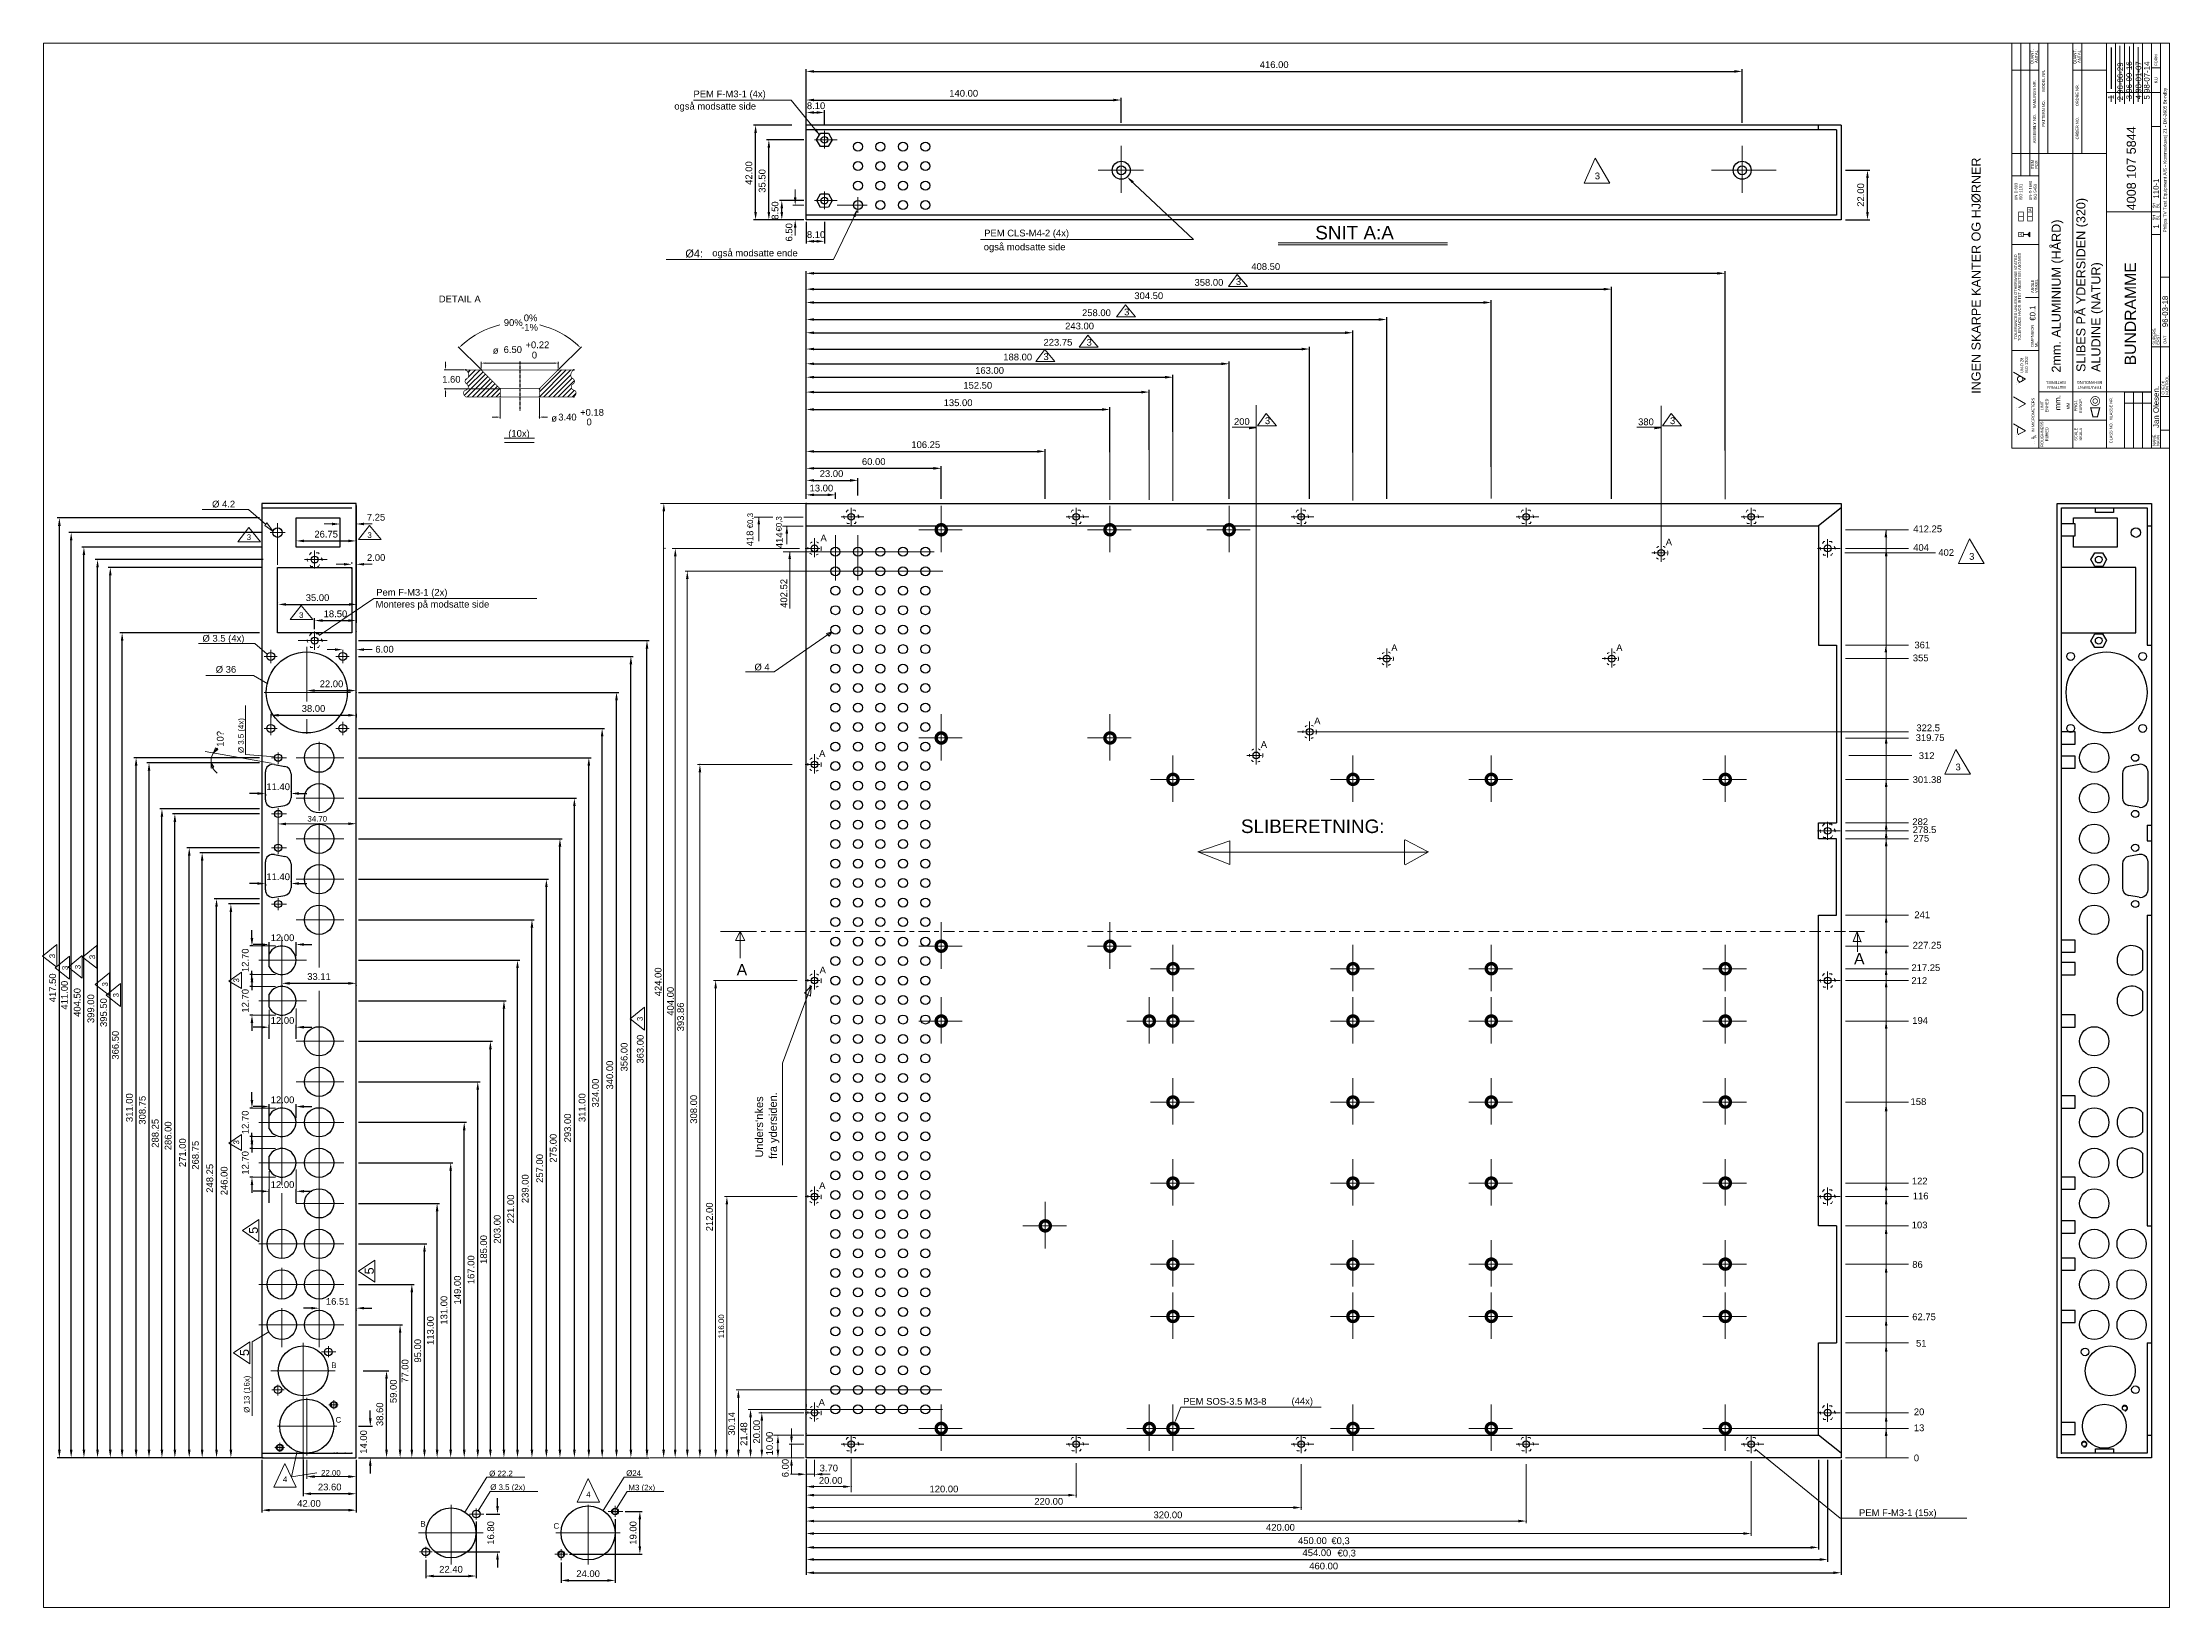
# Model space of a CAD drawing. Extents: x 20 to 965, y 10 to 705.
import ezdxf
from ezdxf.enums import TextEntityAlignment as Align

# ---------------------------------------------------------------- set-up
doc = ezdxf.new("R2010")
doc.units = 0
doc.header["$MEASUREMENT"] = 0
for name, pattern in [('CENT', [11, 5, -2, 2, -2]), ('CENTER', [2, 1.25, -0.25, 0.25, -0.25]), ('SKJUL1', [3, 1, -2])]:
    doc.linetypes.add(name, pattern=pattern)
doc.layers.get('0').update_dxf_attribs({"linetype": 'CONTINUOUS'})
doc.layers.get('DEFPOINTS').update_dxf_attribs({"linetype": 'CONTINUOUS'})
for name, color, linetype, lineweight in [('DIM', 1, 'CONTINUOUS', 13), ('EMNE', 3, 'CONTINUOUS', 30), ('HOVED', 7, 'CONTINUOUS', 20)]:
    doc.layers.add(name, color=color, linetype=linetype, lineweight=lineweight)
doc.styles.get("Standard").update_dxf_attribs({"font": 'ARIAL.TTF'})
doc.dimstyles.get("Standard").update_dxf_attribs({"dimtxt": 0.18, "dimasz": 0.18, "dimexe": 0.18, "dimexo": 0.0625, "dimgap": 0.09, "dimtad": 0, "dimtih": 1, "dimtoh": 1, "dimdec": 4, "dimzin": 0, "dimdsep": 46, "dimtxsty": 'Standard', "dimcen": 0.09, "dimadec": 0, "dimazin": 0, "dimtfac": 1, "dimtdec": 4, "dimtofl": 0, "dimtmove": 0, "dimatfit": 3, "dimfxl": 0, "dimtolj": 1, "dimtzin": 0, "dimarcsym": 0})

# ---------------------------------------------------------------- blocks, each defined once
blk = doc.blocks.new('*D4')
at = {"color": 0, "linetype": 'ByBlock'}
for p, q in [((304.07, 690.18), (287.03, 690.18)), ((288.03, 651.68), (288.03, 686.68)), ((304.07, 648.18), (287.03, 648.18))]:
    blk.add_line(p, q, dxfattribs=at)
for points in [[(288.61, 686.68), (287.44, 686.68), (288.03, 690.18)], [(288.61, 651.68), (287.44, 651.68), (288.03, 648.18)]]:
    blk.add_solid(points, dxfattribs=at)
at = {"layer": 'DEFPOINTS', "color": 0, "linetype": 'ByBlock'}
for p in [(288.03, 690.18), (305.07, 690.18), (305.07, 648.18)]:
    blk.add_point(p, dxfattribs=at)
at = {"color": 0, "linetype": 'ByBlock'}
blk.add_text('42.00', height=3, rotation=90, dxfattribs=at).set_placement((286.53, 663.68))
blk = doc.blocks.new('*D3')
at = {"color": 0, "linetype": 'ByBlock'}
for p, q in [((305.07, 647.18), (305.07, 637.59)), ((313.17, 647.18), (313.17, 637.59)), ((308.57, 638.59), (309.67, 638.59))]:
    blk.add_line(p, q, dxfattribs=at)
for points in [[(308.57, 638.01), (308.57, 639.18), (305.07, 638.59)], [(309.67, 638.01), (309.67, 639.18), (313.17, 638.59)]]:
    blk.add_solid(points, dxfattribs=at)
at = {"layer": 'DEFPOINTS', "color": 0, "linetype": 'ByBlock'}
for p in [(305.07, 648.18), (313.17, 648.18), (313.17, 638.59)]:
    blk.add_point(p, dxfattribs=at)
at = {"color": 0, "linetype": 'ByBlock'}
blk.add_text('8.10', height=3, dxfattribs=at).set_placement((305.37, 640.09))
blk = doc.blocks.new('*D5')
at = {"color": 0, "linetype": 'ByBlock'}
for p, q in [((305.07, 691.18), (305.07, 697.7)), ((308.57, 696.7), (309.67, 696.7)), ((313.17, 691.18), (313.17, 697.7))]:
    blk.add_line(p, q, dxfattribs=at)
for points in [[(308.57, 696.12), (308.57, 697.28), (305.07, 696.7)], [(309.67, 696.12), (309.67, 697.28), (313.17, 696.7)]]:
    blk.add_solid(points, dxfattribs=at)
at = {"layer": 'DEFPOINTS', "color": 0, "linetype": 'ByBlock'}
for p in [(305.07, 690.18), (313.17, 696.7), (313.17, 690.18)]:
    blk.add_point(p, dxfattribs=at)
at = {"color": 0, "linetype": 'ByBlock'}
blk.add_text('8.10', height=3, dxfattribs=at).set_placement((305.37, 698.2))
blk = doc.blocks.new('HOVED')
at = {"layer": 'HOVED'}
for p, q in [((0, 70), (180, 70)), ((25, 57), (25, 40)), ((23, 4), (23, 0)), ((45, 8), (45, 4))]:
    blk.add_line(p, q, dxfattribs=at)
for points in [[(0, 70), (0, 0)], [(6.15, 67.23), (7.75, 64), (10.87, 69.37)], [(18.04, 66.97), (19.75, 64), (22.87, 69.37)], [(29.04, 66.97), (30.75, 64), (33.87, 69.37)], [(43.5, 70), (43.5, 58)], [(90.5, 70), (90.5, 58)], [(121, 70), (121, 58)], [(131, 70), (131, 28)], [(168, 70), (168, 58)], [(180, 70), (180, 0)], [(0, 58), (180, 58)], [(12.5, 28), (12.5, 58)], [(25, 58), (25, 8)], [(67, 64), (67, 58)], [(121, 66), (180, 66)], [(121, 62), (180, 62)], [(131.09, 54.01), (180.09, 54.01)], [(0, 43), (180, 43)], [(131, 39), (180, 39)], [(168, 43), (168, 28)], [(0, 28), (180, 28)], [(20, 20), (20, 8)], [(153, 24), (180, 24)], [(153, 20), (180, 20)], [(158, 28), (158, 4)], [(0, 16), (25, 16)], [(0, 12), (25, 12)], [(153, 16), (180, 16)], [(153, 12), (180, 12)], [(0, 8), (180, 8)], [(0, 4), (180, 4)], [(0, 0), (180, 0)], [(8, 4), (8, 0)], [(23, 4), (23, 0)], [(45, 8), (45, 0)], [(76, 0), (76, 4)], [(95, 8), (95, 4)], [(105, 8), (105, 4)], [(143, 8), (143, 4)], [(169, 8), (169, 4)]]:
    blk.add_lwpolyline(points, dxfattribs=at)
for points, const_width in [([(94, 67), (96, 67), (96, 65), (94, 65)], 0.3), ([(101, 65), (103, 65), (103, 67), (101, 67)], 0.3), ([(103, 65), (105, 65), (105, 67), (103, 67)], 0.3), ([(101, 61), (103, 61), (103, 63), (101, 63)], 0.3), ([(103, 61), (105, 61), (105, 63), (103, 63)], 0.3), ([(105, 63), (107, 63), (107, 61), (105, 61)], 0.3), ([(105, 4), (180, 4), (180, 28), (105, 28)], 0.5)]:
    blk.add_lwpolyline(points, close=True, dxfattribs=dict(at, const_width=const_width))
blk.add_lwpolyline([(94, 62), (96, 62), (95, 63)], close=True, dxfattribs=at)
for points, const_width in [([(95, 65), (95, 62)], 0.4), ([(14, 32), (18, 31), (18, 35), (14, 34), (14, 32)], 0.5), ([(0, 8), (25, 8), (25, 20), (0, 20), (0, 8)], 0.5)]:
    blk.add_lwpolyline(points, dxfattribs=dict(at, const_width=const_width))
at = {"layer": 'HOVED', "color": 2, "linetype": 'CENTER', "const_width": 0.02}
for points in [[(13, 33), (24, 33)], [(21, 36), (21, 30)]]:
    blk.add_lwpolyline(points, dxfattribs=at)
at = {"layer": 'HOVED', "color": 13, "const_width": 0.3}
for points in [[(19, 33, 1), (23, 33, 1)], [(20, 33, 1), (22, 33, 1)]]:
    blk.add_lwpolyline(points, format="xyb", close=True, dxfattribs=at)
at = {"layer": 'HOVED'}
for centre, radius, start, end in [((7.75, 64), 3.61, 59.83824, 119.83824), ((30.76, 66.36), 1.21, 306.48477, 299.24767)]:
    blk.add_arc(centre, radius, start, end, dxfattribs=at)
for s, p in [('. .', (5, 68)), ('. .', (17, 68)), ('. .', (28, 68)), ('UN-D 28', (33.45, 65.02)), ('UN-D 603', (110.12, 67.58)), ('ISO 1101', (110.12, 65.45)), ('. . R    IN MICROMETERS', (2, 60)), ('A', (4.63, 59.24)), ('ISO 1302 ', (33.45, 62.89)), ('DIMENSION', (44.99, 60.29)), ('ML', (44.99, 58.52)), ('ANGLE', (68.97, 60.23)), ('VINKEL', (68.97, 58.52)), ('UN-D 1660', (110.12, 61.18)), ('ISO 5459', (110.12, 59.04)), ('NAME', (1.03, 6.18)), ('NAVN', (1.03, 4.44)), ('CHECK', (23.86, 2.22)), ('KONTROL', (23.86, 0.45)), ('SUPERS.', (46, 6.19)), ('ERST.', (46, 4.46))]:
    blk.add_text(s, height=1.25, dxfattribs=at).set_placement(p)
for s, p in [('TOLERANCE HVOR INTET ANDET ER ANGIVET', (67.25, 66)), ('TOLERANCES UNLESS OTHERWISE STATED', (67.25, 67.75)), ('ROUGHNESS', (6.25, 56)), ('UNIT', (19, 56)), ('RUHED', (6.25, 53.86)), ('ENHED', (19, 53.86)), ('SCALE', (6.25, 41)), ('SKALA', (6.25, 38.86)), ('EUROP.', (19, 38.86)), ('PROJ.', (19, 41)), ('MM', (18.75, 44.37))]:
    blk.add_text(s, height=1.25, dxfattribs=at).set_placement(p, align=Align.CENTER)
for s, height, p in [('A', 1.25, (95, 66)), ('A', 1.25, (106, 62)), ('ITEM', 1.25, (126, 60.85)), ('POS', 1.25, (126, 59.15)), ('ASSEMBLY NO.     SAMLINGS NR.', 1.25, (149.5, 60)), ('QUANT.', 1.25, (174, 60.89)), ('ANTAL', 1.25, (174, 59.11)), ('PATTERN NO.        MODEL NR.', 1.25, (155.5, 56)), ('ORDER NO.          ORDRE NR.', 1.25, (149.5, 41)), ('QUANT.', 1.25, (174, 41.89)), ('ANTAL', 1.25, (174, 40.11)), ('CLASS NO.  KLASSE NR.', 1.25, (12.5, 26)), ('DAT', 1.25, (48.25, 2)), ('Philips TV Test Equipment A/S - Kornmarksvej 21 - DK-2605 Br›ndby', 1.5, (128, 1.81)), ('SH', 1.25, (102.5, 6.9)), ('BL', 1.25, (102.5, 5.19)), ('SH', 1.25, (107.87, 6.9)), ('BL', 1.25, (107.87, 5.19)), ('KU', 1.5, (163.5, 6)), ('FORM', 1.25, (172.5, 6))]:
    blk.add_text(s, height=height, dxfattribs=at).set_placement(p, align=Align.MIDDLE)
for s, p in [('MATERIAL', (27.11, 50.53)), ('MATERIEL', (29.24, 50.53)), ('TREATMENT', (27.11, 35.53)), ('BEHANDLING', (29.24, 35.53))]:
    blk.add_text(s, height=1.25, rotation=90, dxfattribs=at).set_placement(p, align=Align.MIDDLE)
blk = doc.blocks.new('*D6')
at = {"color": 0, "linetype": 'ByBlock'}
for p, q in [((304.07, 626.68), (293.22, 626.68)), ((304.07, 618.18), (293.22, 618.18)), ((294.22, 621.68), (294.22, 623.18))]:
    blk.add_line(p, q, dxfattribs=at)
for points in [[(294.8, 623.18), (293.63, 623.18), (294.22, 626.68)], [(294.8, 621.68), (293.63, 621.68), (294.22, 618.18)]]:
    blk.add_solid(points, dxfattribs=at)
at = {"layer": 'DEFPOINTS', "color": 0, "linetype": 'ByBlock'}
for p in [(294.22, 626.68), (305.07, 626.68), (305.07, 618.18)]:
    blk.add_point(p, dxfattribs=at)
at = {"color": 0, "linetype": 'ByBlock'}
blk.add_text('8.50', height=3, rotation=90, dxfattribs=at).set_placement((292.72, 618.18))
blk = doc.blocks.new('*D7')
at = {"color": 0, "linetype": 'ByBlock'}
for p, q in [((304.07, 653.68), (287.47, 653.68)), ((288.47, 621.68), (288.47, 650.18)), ((304.07, 618.18), (287.47, 618.18))]:
    blk.add_line(p, q, dxfattribs=at)
for points in [[(289.06, 650.18), (287.89, 650.18), (288.47, 653.68)], [(289.06, 621.68), (287.89, 621.68), (288.47, 618.18)]]:
    blk.add_solid(points, dxfattribs=at)
at = {"layer": 'DEFPOINTS', "color": 0, "linetype": 'ByBlock'}
for p in [(288.47, 653.68), (305.07, 653.68), (305.07, 618.18)]:
    blk.add_point(p, dxfattribs=at)
at = {"color": 0, "linetype": 'ByBlock'}
blk.add_text('35.50', height=3, rotation=90, dxfattribs=at).set_placement((286.97, 630.18))
blk = doc.blocks.new('*D8')
at = {"color": 0, "linetype": 'ByBlock'}
for p, q in [((305.07, 502.53), (305.07, 505.3)), ((308.57, 504.3), (314.57, 504.3)), ((318.07, 502.53), (318.07, 505.3))]:
    blk.add_line(p, q, dxfattribs=at)
for points in [[(308.57, 503.72), (308.57, 504.88), (305.07, 504.3)], [(314.57, 503.72), (314.57, 504.88), (318.07, 504.3)]]:
    blk.add_solid(points, dxfattribs=at)
at = {"layer": 'DEFPOINTS', "color": 0, "linetype": 'ByBlock'}
for p in [(305.07, 501.53), (318.07, 504.3), (318.07, 501.53)]:
    blk.add_point(p, dxfattribs=at)
at = {"color": 0, "linetype": 'ByBlock'}
blk.add_text('13.00', height=3, dxfattribs=at).set_placement((306.57, 505.8))
blk = doc.blocks.new('*D9')
at = {"color": 0, "linetype": 'ByBlock'}
for p, q in [((305.07, 502.53), (305.07, 510.3)), ((308.57, 509.3), (324.57, 509.3)), ((328.07, 502.53), (328.07, 510.3))]:
    blk.add_line(p, q, dxfattribs=at)
for points in [[(308.57, 508.72), (308.57, 509.88), (305.07, 509.3)], [(324.57, 508.72), (324.57, 509.88), (328.07, 509.3)]]:
    blk.add_solid(points, dxfattribs=at)
at = {"layer": 'DEFPOINTS', "color": 0, "linetype": 'ByBlock'}
for p in [(305.07, 501.53), (328.07, 509.3), (328.07, 501.53)]:
    blk.add_point(p, dxfattribs=at)
at = {"color": 0, "linetype": 'ByBlock'}
blk.add_text('23.00', height=3, dxfattribs=at).set_placement((311.07, 510.8))
blk = doc.blocks.new('*X1')
at = {"color": 0}
for p, q in [((20.45, 7.01), (22.44, 9)), ((20.45, 7.37), (22.08, 9)), ((20.79, 7), (22.79, 9)), ((21.14, 7), (22.78, 8.64)), ((21.5, 7), (22.88, 8.38)), ((21.85, 7), (23.05, 8.2)), ((22.2, 7), (22.84, 7.64)), ((22.56, 7), (23.04, 7.48)), ((22.91, 7), (23.16, 7.25))]:
    blk.add_line(p, q, dxfattribs=at)
blk = doc.blocks.new('*X0')
at = {"color": 0}
for p, q in [((14.89, 7.11), (16.46, 8.69)), ((14.98, 8.26), (15.06, 8.34)), ((15.01, 9), (15.01, 9)), ((15.04, 7.97), (16.07, 9)), ((15.13, 7), (16.64, 8.51)), ((15.17, 8.81), (15.36, 9)), ((15.18, 7.76), (16.29, 8.86)), ((15.2, 8.48), (15.72, 9)), ((15.49, 7), (16.82, 8.33)), ((15.84, 7), (16.99, 8.16)), ((16.19, 7), (17.17, 7.98)), ((16.55, 7), (17.35, 7.8)), ((16.9, 7), (17.52, 7.63)), ((17.25, 7), (17.55, 7.3))]:
    blk.add_line(p, q, dxfattribs=at)
blk = doc.blocks.new('*D10')
at = {"color": 0, "linetype": 'ByBlock'}
for p, q in [((226.79, 48.11), (226.79, 22.95)), ((204.39, 31.11), (204.39, 22.95)), ((207.89, 23.95), (223.29, 23.95))]:
    blk.add_line(p, q, dxfattribs=at)
for points in [[(207.89, 24.54), (207.89, 23.37), (204.39, 23.95)], [(223.29, 24.54), (223.29, 23.37), (226.79, 23.95)]]:
    blk.add_solid(points, dxfattribs=at)
at = {"layer": 'DEFPOINTS', "color": 0, "linetype": 'ByBlock'}
for p in [(226.79, 49.11), (204.39, 32.11), (226.79, 23.95)]:
    blk.add_point(p, dxfattribs=at)
at = {"color": 0, "linetype": 'ByBlock'}
blk.add_text('22.40', height=3, dxfattribs=at).set_placement((215.59, 26.95), align=Align.MIDDLE_CENTER)
blk = doc.blocks.new('*D11')
at = {"color": 0, "linetype": 'ByBlock'}
for p, q in [((236.26, 55.01), (236.26, 58.51)), ((231.19, 51.51), (237.26, 51.51)), ((208.19, 34.71), (237.26, 34.71)), ((236.26, 31.21), (236.26, 27.71))]:
    blk.add_line(p, q, dxfattribs=at)
for points in [[(235.67, 55.01), (236.84, 55.01), (236.26, 51.51)], [(235.67, 31.21), (236.84, 31.21), (236.26, 34.71)]]:
    blk.add_solid(points, dxfattribs=at)
at = {"layer": 'DEFPOINTS', "color": 0, "linetype": 'ByBlock'}
for p in [(230.19, 51.51), (236.26, 51.51), (207.19, 34.71)]:
    blk.add_point(p, dxfattribs=at)
at = {"color": 0, "linetype": 'ByBlock'}
blk.add_text('16.80', height=3, rotation=90, dxfattribs=at).set_placement((233.26, 43.11), align=Align.MIDDLE_CENTER)
blk = doc.blocks.new('*D12')
at = {"color": 0, "linetype": 'ByBlock'}
for p, q in [((61.57, 294.43), (58.07, 294.43)), ((65.07, 294.19), (65.07, 293.43)), ((76.47, 295.34), (76.47, 295.43)), ((79.97, 294.43), (83.47, 294.43))]:
    blk.add_line(p, q, dxfattribs=at)
for points in [[(61.57, 295.01), (61.57, 293.85), (65.07, 294.43)], [(79.97, 295.01), (79.97, 293.85), (76.47, 294.43)]]:
    blk.add_solid(points, dxfattribs=at)
at = {"layer": 'DEFPOINTS', "color": 0, "linetype": 'ByBlock'}
for p in [(65.07, 295.19), (76.47, 294.43), (76.47, 294.34)]:
    blk.add_point(p, dxfattribs=at)
at = {"color": 0, "linetype": 'ByBlock'}
blk.add_text('11.40', height=3, dxfattribs=at).set_placement((70.77, 297.43), align=Align.MIDDLE_CENTER)
blk = doc.blocks.new('*D13')
at = {"color": 0, "linetype": 'ByBlock'}
for p, q in [((111.31, 94.03), (111.31, 97.53)), ((106.07, 90.53), (112.31, 90.53)), ((106.07, 76.53), (112.31, 76.53)), ((111.31, 73.03), (111.31, 69.53))]:
    blk.add_line(p, q, dxfattribs=at)
for points in [[(110.73, 94.03), (111.9, 94.03), (111.31, 90.53)], [(110.73, 73.03), (111.9, 73.03), (111.31, 76.53)]]:
    blk.add_solid(points, dxfattribs=at)
at = {"layer": 'DEFPOINTS', "color": 0, "linetype": 'ByBlock'}
for p in [(105.07, 90.53), (111.31, 90.53), (105.07, 76.53)]:
    blk.add_point(p, dxfattribs=at)
at = {"color": 0, "linetype": 'ByBlock'}
blk.add_text('14.00', height=3, rotation=90, dxfattribs=at).set_placement((108.31, 83.53), align=Align.MIDDLE_CENTER)
blk = doc.blocks.new('*D14')
at = {"color": 0, "linetype": 'ByBlock'}
for p, q in [((106.07, 115.13), (117.53, 115.13)), ((116.53, 80.03), (116.53, 111.63)), ((106.07, 76.53), (117.53, 76.53))]:
    blk.add_line(p, q, dxfattribs=at)
for points in [[(115.95, 111.63), (117.11, 111.63), (116.53, 115.13)], [(115.95, 80.03), (117.11, 80.03), (116.53, 76.53)]]:
    blk.add_solid(points, dxfattribs=at)
at = {"layer": 'DEFPOINTS', "color": 0, "linetype": 'ByBlock'}
for p in [(105.07, 115.13), (116.53, 115.13), (105.07, 76.53)]:
    blk.add_point(p, dxfattribs=at)
at = {"color": 0, "linetype": 'ByBlock'}
blk.add_text('38.60', height=3, rotation=90, dxfattribs=at).set_placement((113.53, 95.83), align=Align.MIDDLE_CENTER)
blk = doc.blocks.new('*D15')
at = {"color": 0, "linetype": 'ByBlock'}
for p, q in [((106.07, 135.53), (125.56, 135.53)), ((124.56, 80.03), (124.56, 132.03)), ((106.07, 76.53), (125.56, 76.53))]:
    blk.add_line(p, q, dxfattribs=at)
for points in [[(123.98, 132.03), (125.14, 132.03), (124.56, 135.53)], [(123.98, 80.03), (125.14, 80.03), (124.56, 76.53)]]:
    blk.add_solid(points, dxfattribs=at)
at = {"layer": 'DEFPOINTS', "color": 0, "linetype": 'ByBlock'}
for p in [(105.07, 135.53), (124.56, 135.53), (105.07, 76.53)]:
    blk.add_point(p, dxfattribs=at)
at = {"color": 0, "linetype": 'ByBlock'}
blk.add_text('59.00', height=3, rotation=90, dxfattribs=at).set_placement((121.56, 106.03), align=Align.MIDDLE_CENTER)
blk = doc.blocks.new('*D16')
at = {"color": 0, "linetype": 'ByBlock'}
for p, q in [((106.07, 153.53), (130.78, 153.53)), ((129.78, 80.03), (129.78, 150.03)), ((106.07, 76.53), (130.78, 76.53))]:
    blk.add_line(p, q, dxfattribs=at)
for points in [[(129.19, 150.03), (130.36, 150.03), (129.78, 153.53)], [(129.19, 80.03), (130.36, 80.03), (129.78, 76.53)]]:
    blk.add_solid(points, dxfattribs=at)
at = {"layer": 'DEFPOINTS', "color": 0, "linetype": 'ByBlock'}
for p in [(105.07, 153.53), (129.78, 153.53), (105.07, 76.53)]:
    blk.add_point(p, dxfattribs=at)
at = {"color": 0, "linetype": 'ByBlock'}
blk.add_text('77.00', height=3, rotation=90, dxfattribs=at).set_placement((126.78, 115.03), align=Align.MIDDLE_CENTER)
blk = doc.blocks.new('*D17')
at = {"color": 0, "linetype": 'ByBlock'}
for p, q in [((106.07, 171.53), (136.4, 171.53)), ((135.4, 80.03), (135.4, 168.03)), ((106.07, 76.53), (136.4, 76.53))]:
    blk.add_line(p, q, dxfattribs=at)
for points in [[(134.81, 168.03), (135.98, 168.03), (135.4, 171.53)], [(134.81, 80.03), (135.98, 80.03), (135.4, 76.53)]]:
    blk.add_solid(points, dxfattribs=at)
at = {"layer": 'DEFPOINTS', "color": 0, "linetype": 'ByBlock'}
for p in [(105.07, 171.53), (135.4, 171.53), (105.07, 76.53)]:
    blk.add_point(p, dxfattribs=at)
at = {"color": 0, "linetype": 'ByBlock'}
blk.add_text('95.00', height=3, rotation=90, dxfattribs=at).set_placement((132.4, 124.03), align=Align.MIDDLE_CENTER)
blk = doc.blocks.new('*D18')
at = {"color": 0, "linetype": 'ByBlock'}
for p, q in [((106.07, 189.53), (142.02, 189.53)), ((141.02, 80.03), (141.02, 186.03)), ((106.07, 76.53), (142.02, 76.53))]:
    blk.add_line(p, q, dxfattribs=at)
for points in [[(140.43, 186.03), (141.6, 186.03), (141.02, 189.53)], [(140.43, 80.03), (141.6, 80.03), (141.02, 76.53)]]:
    blk.add_solid(points, dxfattribs=at)
at = {"layer": 'DEFPOINTS', "color": 0, "linetype": 'ByBlock'}
for p in [(105.07, 189.53), (141.02, 189.53), (105.07, 76.53)]:
    blk.add_point(p, dxfattribs=at)
at = {"color": 0, "linetype": 'ByBlock'}
blk.add_text('113.00', height=3, rotation=90, dxfattribs=at).set_placement((138.02, 133.03), align=Align.MIDDLE_CENTER)
blk = doc.blocks.new('*D19')
at = {"color": 0, "linetype": 'ByBlock'}
for p, q in [((106.07, 207.53), (148.04, 207.53)), ((147.04, 80.03), (147.04, 204.03)), ((106.07, 76.53), (148.04, 76.53))]:
    blk.add_line(p, q, dxfattribs=at)
for points in [[(146.45, 204.03), (147.62, 204.03), (147.04, 207.53)], [(146.45, 80.03), (147.62, 80.03), (147.04, 76.53)]]:
    blk.add_solid(points, dxfattribs=at)
at = {"layer": 'DEFPOINTS', "color": 0, "linetype": 'ByBlock'}
for p in [(105.07, 207.53), (147.04, 207.53), (105.07, 76.53)]:
    blk.add_point(p, dxfattribs=at)
at = {"color": 0, "linetype": 'ByBlock'}
blk.add_text('131.00', height=3, rotation=90, dxfattribs=at).set_placement((144.04, 142.03), align=Align.MIDDLE_CENTER)
blk = doc.blocks.new('*D20')
at = {"color": 0, "linetype": 'ByBlock'}
for p, q in [((106.07, 225.53), (154.06, 225.53)), ((153.06, 80.03), (153.06, 222.03)), ((106.07, 76.53), (154.06, 76.53))]:
    blk.add_line(p, q, dxfattribs=at)
for points in [[(152.48, 222.03), (153.64, 222.03), (153.06, 225.53)], [(152.48, 80.03), (153.64, 80.03), (153.06, 76.53)]]:
    blk.add_solid(points, dxfattribs=at)
at = {"layer": 'DEFPOINTS', "color": 0, "linetype": 'ByBlock'}
for p in [(105.07, 225.53), (153.06, 225.53), (105.07, 76.53)]:
    blk.add_point(p, dxfattribs=at)
at = {"color": 0, "linetype": 'ByBlock'}
blk.add_text('149.00', height=3, rotation=90, dxfattribs=at).set_placement((150.06, 151.03), align=Align.MIDDLE_CENTER)
blk = doc.blocks.new('*D21')
at = {"color": 0, "linetype": 'ByBlock'}
for p, q in [((106.07, 243.53), (160.08, 243.53)), ((159.08, 80.03), (159.08, 240.03)), ((106.07, 76.53), (160.08, 76.53))]:
    blk.add_line(p, q, dxfattribs=at)
for points in [[(158.5, 240.03), (159.66, 240.03), (159.08, 243.53)], [(158.5, 80.03), (159.66, 80.03), (159.08, 76.53)]]:
    blk.add_solid(points, dxfattribs=at)
at = {"layer": 'DEFPOINTS', "color": 0, "linetype": 'ByBlock'}
for p in [(105.07, 243.53), (159.08, 243.53), (105.07, 76.53)]:
    blk.add_point(p, dxfattribs=at)
at = {"color": 0, "linetype": 'ByBlock'}
blk.add_text('167.00', height=3, rotation=90, dxfattribs=at).set_placement((156.08, 160.03), align=Align.MIDDLE_CENTER)
blk = doc.blocks.new('*D22')
at = {"color": 0, "linetype": 'ByBlock'}
for p, q in [((106.07, 261.53), (165.7, 261.53)), ((164.7, 80.03), (164.7, 258.03)), ((106.07, 76.53), (165.7, 76.53))]:
    blk.add_line(p, q, dxfattribs=at)
for points in [[(164.12, 258.03), (165.28, 258.03), (164.7, 261.53)], [(164.12, 80.03), (165.28, 80.03), (164.7, 76.53)]]:
    blk.add_solid(points, dxfattribs=at)
at = {"layer": 'DEFPOINTS', "color": 0, "linetype": 'ByBlock'}
for p in [(105.07, 261.53), (164.7, 261.53), (105.07, 76.53)]:
    blk.add_point(p, dxfattribs=at)
at = {"color": 0, "linetype": 'ByBlock'}
blk.add_text('185.00', height=3, rotation=90, dxfattribs=at).set_placement((161.7, 169.03), align=Align.MIDDLE_CENTER)
blk = doc.blocks.new('*D23')
at = {"color": 0, "linetype": 'ByBlock'}
for p, q in [((106.07, 279.53), (171.72, 279.53)), ((170.72, 80.03), (170.72, 276.03)), ((106.07, 76.53), (171.72, 76.53))]:
    blk.add_line(p, q, dxfattribs=at)
for points in [[(170.14, 276.03), (171.3, 276.03), (170.72, 279.53)], [(170.14, 80.03), (171.3, 80.03), (170.72, 76.53)]]:
    blk.add_solid(points, dxfattribs=at)
at = {"layer": 'DEFPOINTS', "color": 0, "linetype": 'ByBlock'}
for p in [(105.07, 279.53), (170.72, 279.53), (105.07, 76.53)]:
    blk.add_point(p, dxfattribs=at)
at = {"color": 0, "linetype": 'ByBlock'}
blk.add_text('203.00', height=3, rotation=90, dxfattribs=at).set_placement((167.72, 178.03), align=Align.MIDDLE_CENTER)
blk = doc.blocks.new('*D24')
at = {"color": 0, "linetype": 'ByBlock'}
for p, q in [((106.07, 297.53), (177.74, 297.53)), ((176.74, 80.03), (176.74, 294.03)), ((106.07, 76.53), (177.74, 76.53))]:
    blk.add_line(p, q, dxfattribs=at)
for points in [[(176.16, 294.03), (177.32, 294.03), (176.74, 297.53)], [(176.16, 80.03), (177.32, 80.03), (176.74, 76.53)]]:
    blk.add_solid(points, dxfattribs=at)
at = {"layer": 'DEFPOINTS', "color": 0, "linetype": 'ByBlock'}
for p in [(105.07, 297.53), (176.74, 297.53), (105.07, 76.53)]:
    blk.add_point(p, dxfattribs=at)
at = {"color": 0, "linetype": 'ByBlock'}
blk.add_text('221.00', height=3, rotation=90, dxfattribs=at).set_placement((173.74, 187.03), align=Align.MIDDLE_CENTER)
blk = doc.blocks.new('*D25')
at = {"color": 0, "linetype": 'ByBlock'}
for p, q in [((106.07, 315.53), (184.16, 315.53)), ((183.16, 80.03), (183.16, 312.03)), ((106.07, 76.53), (184.16, 76.53))]:
    blk.add_line(p, q, dxfattribs=at)
for points in [[(182.58, 312.03), (183.75, 312.03), (183.16, 315.53)], [(182.58, 80.03), (183.75, 80.03), (183.16, 76.53)]]:
    blk.add_solid(points, dxfattribs=at)
at = {"layer": 'DEFPOINTS', "color": 0, "linetype": 'ByBlock'}
for p in [(105.07, 315.53), (183.16, 315.53), (105.07, 76.53)]:
    blk.add_point(p, dxfattribs=at)
at = {"color": 0, "linetype": 'ByBlock'}
blk.add_text('239.00', height=3, rotation=90, dxfattribs=at).set_placement((180.16, 196.03), align=Align.MIDDLE_CENTER)
blk = doc.blocks.new('*D26')
at = {"color": 0, "linetype": 'ByBlock'}
for p, q in [((106.07, 333.53), (190.59, 333.53)), ((189.59, 80.03), (189.59, 330.03)), ((106.07, 76.53), (190.59, 76.53))]:
    blk.add_line(p, q, dxfattribs=at)
for points in [[(189, 330.03), (190.17, 330.03), (189.59, 333.53)], [(189, 80.03), (190.17, 80.03), (189.59, 76.53)]]:
    blk.add_solid(points, dxfattribs=at)
at = {"layer": 'DEFPOINTS', "color": 0, "linetype": 'ByBlock'}
for p in [(105.07, 333.53), (189.59, 333.53), (105.07, 76.53)]:
    blk.add_point(p, dxfattribs=at)
at = {"color": 0, "linetype": 'ByBlock'}
blk.add_text('257.00', height=3, rotation=90, dxfattribs=at).set_placement((186.59, 205.03), align=Align.MIDDLE_CENTER)
blk = doc.blocks.new('*D27')
at = {"color": 0, "linetype": 'ByBlock'}
for p, q in [((106.07, 351.53), (196.61, 351.53)), ((195.61, 80.03), (195.61, 348.03)), ((106.07, 76.53), (196.61, 76.53))]:
    blk.add_line(p, q, dxfattribs=at)
for points in [[(195.02, 348.03), (196.19, 348.03), (195.61, 351.53)], [(195.02, 80.03), (196.19, 80.03), (195.61, 76.53)]]:
    blk.add_solid(points, dxfattribs=at)
at = {"layer": 'DEFPOINTS', "color": 0, "linetype": 'ByBlock'}
for p in [(105.07, 351.53), (195.61, 351.53), (105.07, 76.53)]:
    blk.add_point(p, dxfattribs=at)
at = {"color": 0, "linetype": 'ByBlock'}
blk.add_text('275.00', height=3, rotation=90, dxfattribs=at).set_placement((192.61, 214.03), align=Align.MIDDLE_CENTER)
blk = doc.blocks.new('*D28')
at = {"color": 0, "linetype": 'ByBlock'}
for p, q in [((106.07, 369.53), (203.03, 369.53)), ((202.03, 80.03), (202.03, 366.03)), ((106.07, 76.53), (203.03, 76.53))]:
    blk.add_line(p, q, dxfattribs=at)
for points in [[(201.45, 366.03), (202.61, 366.03), (202.03, 369.53)], [(201.45, 80.03), (202.61, 80.03), (202.03, 76.53)]]:
    blk.add_solid(points, dxfattribs=at)
at = {"layer": 'DEFPOINTS', "color": 0, "linetype": 'ByBlock'}
for p in [(105.07, 369.53), (202.03, 369.53), (105.07, 76.53)]:
    blk.add_point(p, dxfattribs=at)
at = {"color": 0, "linetype": 'ByBlock'}
blk.add_text('293.00', height=3, rotation=90, dxfattribs=at).set_placement((199.03, 223.03), align=Align.MIDDLE_CENTER)
blk = doc.blocks.new('*D29')
at = {"color": 0, "linetype": 'ByBlock'}
for p, q in [((106.07, 387.53), (209.45, 387.53)), ((208.45, 80.03), (208.45, 384.03)), ((106.07, 76.53), (209.45, 76.53))]:
    blk.add_line(p, q, dxfattribs=at)
for points in [[(207.87, 384.03), (209.03, 384.03), (208.45, 387.53)], [(207.87, 80.03), (209.03, 80.03), (208.45, 76.53)]]:
    blk.add_solid(points, dxfattribs=at)
at = {"layer": 'DEFPOINTS', "color": 0, "linetype": 'ByBlock'}
for p in [(105.07, 387.53), (208.45, 387.53), (105.07, 76.53)]:
    blk.add_point(p, dxfattribs=at)
at = {"color": 0, "linetype": 'ByBlock'}
blk.add_text('311.00', height=3, rotation=90, dxfattribs=at).set_placement((205.45, 232.03), align=Align.MIDDLE_CENTER)
blk = doc.blocks.new('*D30')
at = {"color": 0, "linetype": 'ByBlock'}
for p, q in [((92.07, 322.53), (78.35, 322.53)), ((79.35, 80.03), (79.35, 319.03)), ((92.07, 76.53), (78.35, 76.53))]:
    blk.add_line(p, q, dxfattribs=at)
for points in [[(78.77, 319.03), (79.94, 319.03), (79.35, 322.53)], [(78.77, 80.03), (79.94, 80.03), (79.35, 76.53)]]:
    blk.add_solid(points, dxfattribs=at)
at = {"layer": 'DEFPOINTS', "color": 0, "linetype": 'ByBlock'}
for p in [(79.35, 322.53), (93.07, 322.53), (93.07, 76.53)]:
    blk.add_point(p, dxfattribs=at)
at = {"color": 0, "linetype": 'ByBlock'}
blk.add_text('246.00', height=3, rotation=90, dxfattribs=at).set_placement((76.35, 199.53), align=Align.MIDDLE_CENTER)
blk = doc.blocks.new('*D31')
at = {"color": 0, "linetype": 'ByBlock'}
for p, q in [((92.07, 324.78), (71.97, 324.78)), ((72.97, 80.03), (72.97, 321.28)), ((92.07, 76.53), (71.97, 76.53))]:
    blk.add_line(p, q, dxfattribs=at)
for points in [[(72.39, 321.28), (73.55, 321.28), (72.97, 324.78)], [(72.39, 80.03), (73.55, 80.03), (72.97, 76.53)]]:
    blk.add_solid(points, dxfattribs=at)
at = {"layer": 'DEFPOINTS', "color": 0, "linetype": 'ByBlock'}
for p in [(72.97, 324.78), (93.07, 324.78), (93.07, 76.53)]:
    blk.add_point(p, dxfattribs=at)
at = {"color": 0, "linetype": 'ByBlock'}
blk.add_text('248.25', height=3, rotation=90, dxfattribs=at).set_placement((69.97, 200.65), align=Align.MIDDLE_CENTER)
blk = doc.blocks.new('*D32')
at = {"color": 0, "linetype": 'ByBlock'}
for p, q in [((92.07, 345.28), (65.58, 345.28)), ((66.58, 80.03), (66.58, 341.78)), ((92.07, 76.53), (65.58, 76.53))]:
    blk.add_line(p, q, dxfattribs=at)
for points in [[(66, 341.78), (67.17, 341.78), (66.58, 345.28)], [(66, 80.03), (67.17, 80.03), (66.58, 76.53)]]:
    blk.add_solid(points, dxfattribs=at)
at = {"layer": 'DEFPOINTS', "color": 0, "linetype": 'ByBlock'}
for p in [(66.58, 345.28), (93.07, 345.28), (93.07, 76.53)]:
    blk.add_point(p, dxfattribs=at)
at = {"color": 0, "linetype": 'ByBlock'}
blk.add_text('268.75', height=3, rotation=90, dxfattribs=at).set_placement((63.58, 210.9), align=Align.MIDDLE_CENTER)
blk = doc.blocks.new('*D33')
at = {"color": 0, "linetype": 'ByBlock'}
for p, q in [((92.07, 347.53), (59.84, 347.53)), ((60.84, 80.03), (60.84, 344.03)), ((92.07, 76.53), (59.84, 76.53))]:
    blk.add_line(p, q, dxfattribs=at)
for points in [[(60.26, 344.03), (61.42, 344.03), (60.84, 347.53)], [(60.26, 80.03), (61.42, 80.03), (60.84, 76.53)]]:
    blk.add_solid(points, dxfattribs=at)
at = {"layer": 'DEFPOINTS', "color": 0, "linetype": 'ByBlock'}
for p in [(60.84, 347.53), (93.07, 347.53), (93.07, 76.53)]:
    blk.add_point(p, dxfattribs=at)
at = {"color": 0, "linetype": 'ByBlock'}
blk.add_text('271.00', height=3, rotation=90, dxfattribs=at).set_placement((57.84, 212.03), align=Align.MIDDLE_CENTER)
blk = doc.blocks.new('*D34')
at = {"color": 0, "linetype": 'ByBlock'}
for p, q in [((92.07, 362.53), (53.45, 362.53)), ((54.45, 80.03), (54.45, 359.03)), ((92.07, 76.53), (53.45, 76.53))]:
    blk.add_line(p, q, dxfattribs=at)
for points in [[(53.87, 359.03), (55.04, 359.03), (54.45, 362.53)], [(53.87, 80.03), (55.04, 80.03), (54.45, 76.53)]]:
    blk.add_solid(points, dxfattribs=at)
at = {"layer": 'DEFPOINTS', "color": 0, "linetype": 'ByBlock'}
for p in [(54.45, 362.53), (93.07, 362.53), (93.07, 76.53)]:
    blk.add_point(p, dxfattribs=at)
at = {"color": 0, "linetype": 'ByBlock'}
blk.add_text('286.00', height=3, rotation=90, dxfattribs=at).set_placement((51.45, 219.53), align=Align.MIDDLE_CENTER)
blk = doc.blocks.new('*D35')
at = {"color": 0, "linetype": 'ByBlock'}
for p, q in [((92.07, 364.78), (47.71, 364.78)), ((48.71, 80.03), (48.71, 361.28)), ((92.07, 76.53), (47.71, 76.53))]:
    blk.add_line(p, q, dxfattribs=at)
for points in [[(48.12, 361.28), (49.29, 361.28), (48.71, 364.78)], [(48.12, 80.03), (49.29, 80.03), (48.71, 76.53)]]:
    blk.add_solid(points, dxfattribs=at)
at = {"layer": 'DEFPOINTS', "color": 0, "linetype": 'ByBlock'}
for p in [(48.71, 364.78), (93.07, 364.78), (93.07, 76.53)]:
    blk.add_point(p, dxfattribs=at)
at = {"color": 0, "linetype": 'ByBlock'}
blk.add_text('288.25', height=3, rotation=90, dxfattribs=at).set_placement((45.71, 220.65), align=Align.MIDDLE_CENTER)
blk = doc.blocks.new('*D36')
at = {"color": 0, "linetype": 'ByBlock'}
for p, q in [((92.07, 385.28), (41.96, 385.28)), ((42.96, 80.03), (42.96, 381.78)), ((92.07, 76.53), (41.96, 76.53))]:
    blk.add_line(p, q, dxfattribs=at)
for points in [[(42.38, 381.78), (43.55, 381.78), (42.96, 385.28)], [(42.38, 80.03), (43.55, 80.03), (42.96, 76.53)]]:
    blk.add_solid(points, dxfattribs=at)
at = {"layer": 'DEFPOINTS', "color": 0, "linetype": 'ByBlock'}
for p in [(42.96, 385.28), (93.07, 385.28), (93.07, 76.53)]:
    blk.add_point(p, dxfattribs=at)
at = {"color": 0, "linetype": 'ByBlock'}
blk.add_text('308.75', height=3, rotation=90, dxfattribs=at).set_placement((39.96, 230.9), align=Align.MIDDLE_CENTER)
blk = doc.blocks.new('*D37')
at = {"color": 0, "linetype": 'ByBlock'}
for p, q in [((92.07, 387.53), (36.22, 387.53)), ((37.22, 80.03), (37.22, 384.03)), ((92.07, 76.53), (36.22, 76.53))]:
    blk.add_line(p, q, dxfattribs=at)
for points in [[(36.63, 384.03), (37.8, 384.03), (37.22, 387.53)], [(36.63, 80.03), (37.8, 80.03), (37.22, 76.53)]]:
    blk.add_solid(points, dxfattribs=at)
at = {"layer": 'DEFPOINTS', "color": 0, "linetype": 'ByBlock'}
for p in [(37.22, 387.53), (93.07, 387.53), (93.07, 76.53)]:
    blk.add_point(p, dxfattribs=at)
at = {"color": 0, "linetype": 'ByBlock'}
blk.add_text('311.00', height=3, rotation=90, dxfattribs=at).set_placement((34.22, 232.03), align=Align.MIDDLE_CENTER)
blk = doc.blocks.new('*D38')
at = {"color": 0, "linetype": 'ByBlock'}
for p, q in [((133.07, 426.53), (133.07, 426.4)), ((136.57, 427.4), (151.57, 427.4)), ((155.07, 426.53), (155.07, 426.4))]:
    blk.add_line(p, q, dxfattribs=at)
for points in [[(136.57, 427.98), (136.57, 426.81), (133.07, 427.4)], [(151.57, 427.98), (151.57, 426.81), (155.07, 427.4)]]:
    blk.add_solid(points, dxfattribs=at)
at = {"layer": 'DEFPOINTS', "color": 0, "linetype": 'ByBlock'}
for p in [(133.07, 427.53), (155.07, 427.53), (155.07, 427.4)]:
    blk.add_point(p, dxfattribs=at)
at = {"color": 0, "linetype": 'ByBlock'}
blk.add_text('22.00', height=3, dxfattribs=at).set_placement((144.07, 430.4), align=Align.MIDDLE_CENTER)
blk = doc.blocks.new('*D39')
at = {"color": 0, "linetype": 'ByBlock'}
for p, q in [((117.07, 402.53), (117.07, 400.85)), ((120.57, 401.85), (151.57, 401.85)), ((155.07, 402.53), (155.07, 400.85))]:
    blk.add_line(p, q, dxfattribs=at)
for points in [[(120.57, 402.43), (120.57, 401.27), (117.07, 401.85)], [(151.57, 402.43), (151.57, 401.27), (155.07, 401.85)]]:
    blk.add_solid(points, dxfattribs=at)
at = {"layer": 'DEFPOINTS', "color": 0, "linetype": 'ByBlock'}
for p in [(117.07, 403.53), (155.07, 403.53), (155.07, 401.85)]:
    blk.add_point(p, dxfattribs=at)
at = {"color": 0, "linetype": 'ByBlock'}
blk.add_text('38.00', height=3, dxfattribs=at).set_placement((136.07, 404.85), align=Align.MIDDLE_CENTER)
blk = doc.blocks.new('*D40')
at = {"color": 0, "linetype": 'ByBlock'}
for p, q in [((121.96, 286.53), (121.96, 286.29)), ((125.46, 287.29), (151.57, 287.29)), ((155.07, 286.53), (155.07, 286.29))]:
    blk.add_line(p, q, dxfattribs=at)
for points in [[(125.46, 287.87), (125.46, 286.7), (121.96, 287.29)], [(151.57, 287.87), (151.57, 286.7), (155.07, 287.29)]]:
    blk.add_solid(points, dxfattribs=at)
at = {"layer": 'DEFPOINTS', "color": 0, "linetype": 'ByBlock'}
for p in [(121.96, 287.53), (155.07, 287.53), (155.07, 287.29)]:
    blk.add_point(p, dxfattribs=at)
at = {"color": 0, "linetype": 'ByBlock'}
blk.add_text('33.11', height=3, dxfattribs=at).set_placement((138.52, 290.29), align=Align.MIDDLE_CENTER)
blk = doc.blocks.new('*D41')
at = {"color": 0, "linetype": 'ByBlock'}
for p, q in [((135.06, 150.29), (131.56, 150.29)), ((138.56, 149.53), (138.56, 149.29)), ((155.07, 149.53), (155.07, 149.29)), ((158.57, 150.29), (162.07, 150.29))]:
    blk.add_line(p, q, dxfattribs=at)
for points in [[(135.06, 150.87), (135.06, 149.71), (138.56, 150.29)], [(158.57, 150.87), (158.57, 149.71), (155.07, 150.29)]]:
    blk.add_solid(points, dxfattribs=at)
at = {"layer": 'DEFPOINTS', "color": 0, "linetype": 'ByBlock'}
for p in [(138.56, 150.53), (155.07, 150.53), (155.07, 150.29)]:
    blk.add_point(p, dxfattribs=at)
at = {"color": 0, "linetype": 'ByBlock'}
blk.add_text('16.51', height=3, dxfattribs=at).set_placement((146.82, 153.29), align=Align.MIDDLE_CENTER)
blk = doc.blocks.new('*D42')
at = {"color": 0, "linetype": 'ByBlock'}
for p, q in [((131.47, 75.53), (131.47, 59.51)), ((155.07, 75.53), (155.07, 59.51)), ((151.57, 60.51), (134.97, 60.51))]:
    blk.add_line(p, q, dxfattribs=at)
for points in [[(134.97, 61.09), (134.97, 59.92), (131.47, 60.51)], [(151.57, 61.09), (151.57, 59.92), (155.07, 60.51)]]:
    blk.add_solid(points, dxfattribs=at)
at = {"layer": 'DEFPOINTS', "color": 0, "linetype": 'ByBlock'}
for p in [(131.47, 76.53), (155.07, 76.53), (131.47, 60.51)]:
    blk.add_point(p, dxfattribs=at)
at = {"color": 0, "linetype": 'ByBlock'}
blk.add_text('23.60', height=3, dxfattribs=at).set_placement((143.27, 63.51), align=Align.MIDDLE_CENTER)
blk = doc.blocks.new('*D43')
at = {"color": 0, "linetype": 'ByBlock'}
for p, q in [((113.07, 75.53), (113.07, 52.21)), ((155.07, 75.53), (155.07, 52.21)), ((151.57, 53.21), (116.57, 53.21))]:
    blk.add_line(p, q, dxfattribs=at)
for points in [[(116.57, 53.8), (116.57, 52.63), (113.07, 53.21)], [(151.57, 53.8), (151.57, 52.63), (155.07, 53.21)]]:
    blk.add_solid(points, dxfattribs=at)
at = {"layer": 'DEFPOINTS', "color": 0, "linetype": 'ByBlock'}
for p in [(113.07, 76.53), (155.07, 76.53), (113.07, 53.21)]:
    blk.add_point(p, dxfattribs=at)
at = {"color": 0, "linetype": 'ByBlock'}
blk.add_text('42.00', height=3, dxfattribs=at).set_placement((134.07, 56.21), align=Align.MIDDLE_CENTER)
blk = doc.blocks.new('*D44')
at = {"color": 0, "linetype": 'ByBlock'}
for p, q in [((355.07, 75.53), (355.07, 35.67)), ((805.07, 75.53), (805.07, 35.67)), ((358.57, 36.67), (801.57, 36.67))]:
    blk.add_line(p, q, dxfattribs=at)
for points in [[(358.57, 37.25), (358.57, 36.09), (355.07, 36.67)], [(801.57, 37.25), (801.57, 36.09), (805.07, 36.67)]]:
    blk.add_solid(points, dxfattribs=at)
at = {"layer": 'DEFPOINTS', "color": 0, "linetype": 'ByBlock'}
for p in [(355.07, 76.53), (805.07, 76.53), (805.07, 36.67)]:
    blk.add_point(p, dxfattribs=at)
at = {"color": 0, "linetype": 'ByBlock'}
blk.add_text('450.00', height=3, dxfattribs=at).set_placement((580.07, 39.67), align=Align.MIDDLE_CENTER)
blk = doc.blocks.new('*D45')
at = {"color": 0, "linetype": 'ByBlock'}
for p, q in [((355.07, 75.53), (355.07, 30.3)), ((809.07, 75.53), (809.07, 30.3)), ((358.57, 31.3), (805.57, 31.3))]:
    blk.add_line(p, q, dxfattribs=at)
for points in [[(358.57, 31.89), (358.57, 30.72), (355.07, 31.3)], [(805.57, 31.89), (805.57, 30.72), (809.07, 31.3)]]:
    blk.add_solid(points, dxfattribs=at)
at = {"layer": 'DEFPOINTS', "color": 0, "linetype": 'ByBlock'}
for p in [(355.07, 76.53), (809.07, 76.53), (809.07, 31.3)]:
    blk.add_point(p, dxfattribs=at)
at = {"color": 0, "linetype": 'ByBlock'}
blk.add_text('454.00', height=3, dxfattribs=at).set_placement((582.07, 34.3), align=Align.MIDDLE_CENTER)
blk = doc.blocks.new('*D46')
at = {"color": 0, "linetype": 'ByBlock'}
for p, q in [((355.07, 75.53), (355.07, 24.42)), ((815.07, 75.53), (815.07, 24.42)), ((358.57, 25.42), (811.57, 25.42))]:
    blk.add_line(p, q, dxfattribs=at)
for points in [[(358.57, 26), (358.57, 24.83), (355.07, 25.42)], [(811.57, 26), (811.57, 24.83), (815.07, 25.42)]]:
    blk.add_solid(points, dxfattribs=at)
at = {"layer": 'DEFPOINTS', "color": 0, "linetype": 'ByBlock'}
for p in [(355.07, 76.53), (815.07, 76.53), (815.07, 25.42)]:
    blk.add_point(p, dxfattribs=at)
at = {"color": 0, "linetype": 'ByBlock'}
blk.add_text('460.00', height=3, dxfattribs=at).set_placement((585.07, 28.42), align=Align.MIDDLE_CENTER)
blk = doc.blocks.new('*D47')
at = {"color": 0, "linetype": 'ByBlock'}
for p, q in [((355.07, 502.53), (355.07, 517.09)), ((358.57, 516.09), (411.57, 516.09)), ((415.07, 502.53), (415.07, 517.09))]:
    blk.add_line(p, q, dxfattribs=at)
for points in [[(358.57, 516.67), (358.57, 515.5), (355.07, 516.09)], [(411.57, 516.67), (411.57, 515.5), (415.07, 516.09)]]:
    blk.add_solid(points, dxfattribs=at)
at = {"layer": 'DEFPOINTS', "color": 0, "linetype": 'ByBlock'}
for p in [(415.07, 516.09), (355.07, 501.53), (415.07, 501.53)]:
    blk.add_point(p, dxfattribs=at)
at = {"color": 0, "linetype": 'ByBlock'}
blk.add_text('60.00', height=3, dxfattribs=at).set_placement((385.07, 519.09), align=Align.MIDDLE_CENTER)
blk = doc.blocks.new('*D48')
at = {"color": 0, "linetype": 'ByBlock'}
for p, q in [((355.07, 502.53), (355.07, 522.43)), ((358.57, 521.43), (486.57, 521.43)), ((490.07, 502.53), (490.07, 522.43))]:
    blk.add_line(p, q, dxfattribs=at)
for points in [[(358.57, 522.01), (358.57, 520.85), (355.07, 521.43)], [(486.57, 522.01), (486.57, 520.85), (490.07, 521.43)]]:
    blk.add_solid(points, dxfattribs=at)
at = {"layer": 'DEFPOINTS', "color": 0, "linetype": 'ByBlock'}
for p in [(490.07, 521.43), (355.07, 501.53), (490.07, 501.53)]:
    blk.add_point(p, dxfattribs=at)
at = {"color": 0, "linetype": 'ByBlock'}
blk.add_text('135.00', height=3, dxfattribs=at).set_placement((422.57, 524.43), align=Align.MIDDLE_CENTER)
blk = doc.blocks.new('*D49')
at = {"color": 0, "linetype": 'ByBlock'}
for p, q in [((355.07, 502.53), (355.07, 527.77)), ((358.57, 526.77), (514.57, 526.77)), ((518.07, 502.53), (518.07, 527.77))]:
    blk.add_line(p, q, dxfattribs=at)
for points in [[(358.57, 527.36), (358.57, 526.19), (355.07, 526.77)], [(514.57, 527.36), (514.57, 526.19), (518.07, 526.77)]]:
    blk.add_solid(points, dxfattribs=at)
at = {"layer": 'DEFPOINTS', "color": 0, "linetype": 'ByBlock'}
for p in [(518.07, 526.77), (355.07, 501.53), (518.07, 501.53)]:
    blk.add_point(p, dxfattribs=at)
at = {"color": 0, "linetype": 'ByBlock'}
blk.add_text('163.00', height=3, dxfattribs=at).set_placement((436.57, 529.77), align=Align.MIDDLE_CENTER)
blk = doc.blocks.new('*D50')
at = {"color": 0, "linetype": 'ByBlock'}
for p, q in [((355.07, 669.53), (355.07, 680.72)), ((495.07, 669.53), (495.07, 680.72)), ((358.57, 679.72), (491.57, 679.72))]:
    blk.add_line(p, q, dxfattribs=at)
for points in [[(358.57, 680.3), (358.57, 679.13), (355.07, 679.72)], [(491.57, 680.3), (491.57, 679.13), (495.07, 679.72)]]:
    blk.add_solid(points, dxfattribs=at)
at = {"layer": 'DEFPOINTS', "color": 0, "linetype": 'ByBlock'}
for p in [(495.07, 679.72), (355.07, 668.53), (495.07, 668.53)]:
    blk.add_point(p, dxfattribs=at)
at = {"color": 0, "linetype": 'ByBlock'}
blk.add_text('140.00', height=3, dxfattribs=at).set_placement((425.07, 682.72), align=Align.MIDDLE_CENTER)
blk = doc.blocks.new('*D51')
at = {"color": 0, "linetype": 'ByBlock'}
for p, q in [((355.07, 669.53), (355.07, 693.43)), ((358.57, 692.43), (767.57, 692.43)), ((771.07, 669.53), (771.07, 693.43))]:
    blk.add_line(p, q, dxfattribs=at)
for points in [[(358.57, 693.02), (358.57, 691.85), (355.07, 692.43)], [(767.57, 693.02), (767.57, 691.85), (771.07, 692.43)]]:
    blk.add_solid(points, dxfattribs=at)
at = {"layer": 'DEFPOINTS', "color": 0, "linetype": 'ByBlock'}
for p in [(771.07, 692.43), (355.07, 668.53), (771.07, 668.53)]:
    blk.add_point(p, dxfattribs=at)
at = {"color": 0, "linetype": 'ByBlock'}
blk.add_text('416.00', height=3, dxfattribs=at).set_placement((563.07, 695.43), align=Align.MIDDLE_CENTER)
blk = doc.blocks.new('*D52')
at = {"color": 0, "linetype": 'ByBlock'}
for p, q in [((817.07, 648.53), (827.77, 648.53)), ((826.77, 630.03), (826.77, 645.03)), ((817.07, 626.53), (827.77, 626.53))]:
    blk.add_line(p, q, dxfattribs=at)
for points in [[(826.19, 645.03), (827.36, 645.03), (826.77, 648.53)], [(826.19, 630.03), (827.36, 630.03), (826.77, 626.53)]]:
    blk.add_solid(points, dxfattribs=at)
at = {"layer": 'DEFPOINTS', "color": 0, "linetype": 'ByBlock'}
for p in [(816.07, 648.53), (826.77, 648.53), (816.07, 626.53)]:
    blk.add_point(p, dxfattribs=at)
at = {"color": 0, "linetype": 'ByBlock'}
blk.add_text('22.00', height=3, rotation=90, dxfattribs=at).set_placement((823.77, 637.53), align=Align.MIDDLE_CENTER)
blk = doc.blocks.new('*D53')
at = {"color": 0, "linetype": 'ByBlock'}
for p, q in [((120.07, 452.53), (120.07, 452.58)), ((123.57, 451.58), (151.57, 451.58)), ((155.07, 452.53), (155.07, 452.58))]:
    blk.add_line(p, q, dxfattribs=at)
for points in [[(123.57, 452.16), (123.57, 450.99), (120.07, 451.58)], [(151.57, 452.16), (151.57, 450.99), (155.07, 451.58)]]:
    blk.add_solid(points, dxfattribs=at)
at = {"layer": 'DEFPOINTS', "color": 0, "linetype": 'ByBlock'}
for p in [(120.07, 451.53), (155.07, 451.58), (155.07, 451.53)]:
    blk.add_point(p, dxfattribs=at)
at = {"color": 0, "linetype": 'ByBlock'}
blk.add_text('35.00', height=3, dxfattribs=at).set_placement((137.57, 454.58), align=Align.MIDDLE_CENTER)
blk = doc.blocks.new('*D54')
at = {"color": 0, "linetype": 'ByBlock'}
for p, q in [((156.07, 400.53), (265.37, 400.53)), ((264.37, 80.03), (264.37, 397.03)), ((156.07, 76.53), (265.37, 76.53))]:
    blk.add_line(p, q, dxfattribs=at)
for points in [[(263.79, 397.03), (264.95, 397.03), (264.37, 400.53)], [(263.79, 80.03), (264.95, 80.03), (264.37, 76.53)]]:
    blk.add_solid(points, dxfattribs=at)
at = {"layer": 'DEFPOINTS', "color": 0, "linetype": 'ByBlock'}
for p in [(155.07, 400.53), (264.37, 400.53), (155.07, 76.53)]:
    blk.add_point(p, dxfattribs=at)
at = {"color": 0, "linetype": 'ByBlock'}
blk.add_text('324.00', height=3, rotation=90, dxfattribs=at).set_placement((261.37, 238.53), align=Align.MIDDLE_CENTER)
blk = doc.blocks.new('*D55')
at = {"color": 0, "linetype": 'ByBlock'}
for p, q in [((156.07, 416.53), (271.75, 416.53)), ((270.75, 80.03), (270.75, 413.03)), ((156.07, 76.53), (271.75, 76.53))]:
    blk.add_line(p, q, dxfattribs=at)
for points in [[(270.17, 413.03), (271.34, 413.03), (270.75, 416.53)], [(270.17, 80.03), (271.34, 80.03), (270.75, 76.53)]]:
    blk.add_solid(points, dxfattribs=at)
at = {"layer": 'DEFPOINTS', "color": 0, "linetype": 'ByBlock'}
for p in [(155.07, 416.53), (270.75, 416.53), (155.07, 76.53)]:
    blk.add_point(p, dxfattribs=at)
at = {"color": 0, "linetype": 'ByBlock'}
blk.add_text('340.00', height=3, rotation=90, dxfattribs=at).set_placement((267.75, 246.53), align=Align.MIDDLE_CENTER)
blk = doc.blocks.new('*D56')
at = {"color": 0, "linetype": 'ByBlock'}
for p, q in [((156.07, 432.53), (278.14, 432.53)), ((277.14, 80.03), (277.14, 429.03)), ((156.07, 76.53), (278.14, 76.53))]:
    blk.add_line(p, q, dxfattribs=at)
for points in [[(276.56, 429.03), (277.72, 429.03), (277.14, 432.53)], [(276.56, 80.03), (277.72, 80.03), (277.14, 76.53)]]:
    blk.add_solid(points, dxfattribs=at)
at = {"layer": 'DEFPOINTS', "color": 0, "linetype": 'ByBlock'}
for p in [(155.07, 432.53), (277.14, 432.53), (155.07, 76.53)]:
    blk.add_point(p, dxfattribs=at)
at = {"color": 0, "linetype": 'ByBlock'}
blk.add_text('356.00', height=3, rotation=90, dxfattribs=at).set_placement((274.14, 254.53), align=Align.MIDDLE_CENTER)
blk = doc.blocks.new('*D57')
at = {"color": 0, "linetype": 'ByBlock'}
for p, q in [((355.07, 502.53), (355.07, 529.14)), ((358.57, 528.14), (504.07, 528.14)), ((507.57, 502.53), (507.57, 529.14))]:
    blk.add_line(p, q, dxfattribs=at)
for points in [[(358.57, 528.72), (358.57, 527.55), (355.07, 528.14)], [(504.07, 528.72), (504.07, 527.55), (507.57, 528.14)]]:
    blk.add_solid(points, dxfattribs=at)
at = {"layer": 'DEFPOINTS', "color": 0, "linetype": 'ByBlock'}
for p in [(507.57, 528.14), (355.07, 501.53), (507.57, 501.53)]:
    blk.add_point(p, dxfattribs=at)
at = {"color": 0, "linetype": 'ByBlock'}
blk.add_text('152.50', height=3, dxfattribs=at).set_placement((431.32, 531.14), align=Align.MIDDLE_CENTER)
blk = doc.blocks.new('*D58')
at = {"color": 0, "linetype": 'ByBlock'}
for p, q in [((355.07, 502.53), (355.07, 556.69)), ((358.57, 555.69), (594.57, 555.69)), ((598.07, 502.53), (598.07, 556.69))]:
    blk.add_line(p, q, dxfattribs=at)
for points in [[(358.57, 556.28), (358.57, 555.11), (355.07, 555.69)], [(594.57, 556.28), (594.57, 555.11), (598.07, 555.69)]]:
    blk.add_solid(points, dxfattribs=at)
at = {"layer": 'DEFPOINTS', "color": 0, "linetype": 'ByBlock'}
for p in [(598.07, 555.69), (355.07, 501.53), (598.07, 501.53)]:
    blk.add_point(p, dxfattribs=at)
at = {"color": 0, "linetype": 'ByBlock'}
blk.add_text('243.00', height=3, dxfattribs=at).set_placement((476.57, 558.69), align=Align.MIDDLE_CENTER)
blk = doc.blocks.new('*D59')
at = {"color": 0, "linetype": 'ByBlock'}
for p, q in [((355.07, 502.53), (355.07, 524.6)), ((358.57, 523.6), (457.82, 523.6)), ((461.32, 502.53), (461.32, 524.6))]:
    blk.add_line(p, q, dxfattribs=at)
for points in [[(358.57, 524.19), (358.57, 523.02), (355.07, 523.6)], [(457.82, 524.19), (457.82, 523.02), (461.32, 523.6)]]:
    blk.add_solid(points, dxfattribs=at)
at = {"layer": 'DEFPOINTS', "color": 0, "linetype": 'ByBlock'}
for p in [(461.32, 523.6), (355.07, 501.53), (461.32, 501.53)]:
    blk.add_point(p, dxfattribs=at)
at = {"color": 0, "linetype": 'ByBlock'}
blk.add_text('106.25', height=3, dxfattribs=at).set_placement((408.2, 526.6), align=Align.MIDDLE_CENTER)
blk = doc.blocks.new('*D60')
at = {"color": 0, "linetype": 'ByBlock'}
for p, q in [((355.07, 502.53), (355.07, 576.48)), ((358.57, 575.48), (656.07, 575.48)), ((659.57, 502.53), (659.57, 576.48))]:
    blk.add_line(p, q, dxfattribs=at)
for points in [[(358.57, 576.06), (358.57, 574.9), (355.07, 575.48)], [(656.07, 576.06), (656.07, 574.9), (659.57, 575.48)]]:
    blk.add_solid(points, dxfattribs=at)
at = {"layer": 'DEFPOINTS', "color": 0, "linetype": 'ByBlock'}
for p in [(659.57, 575.48), (355.07, 501.53), (659.57, 501.53)]:
    blk.add_point(p, dxfattribs=at)
at = {"color": 0, "linetype": 'ByBlock'}
blk.add_text('304.50', height=3, dxfattribs=at).set_placement((507.32, 578.48), align=Align.MIDDLE_CENTER)
blk = doc.blocks.new('*D61')
at = {"color": 0, "linetype": 'ByBlock'}
for p, q in [((355.07, 502.53), (355.07, 582.3)), ((358.57, 581.3), (760.07, 581.3)), ((763.57, 502.53), (763.57, 582.3))]:
    blk.add_line(p, q, dxfattribs=at)
for points in [[(358.57, 581.88), (358.57, 580.72), (355.07, 581.3)], [(760.07, 581.88), (760.07, 580.72), (763.57, 581.3)]]:
    blk.add_solid(points, dxfattribs=at)
at = {"layer": 'DEFPOINTS', "color": 0, "linetype": 'ByBlock'}
for p in [(763.57, 581.3), (355.07, 501.53), (763.57, 501.53)]:
    blk.add_point(p, dxfattribs=at)
at = {"color": 0, "linetype": 'ByBlock'}
blk.add_text('408.50', height=3, dxfattribs=at).set_placement((559.32, 584.3), align=Align.MIDDLE_CENTER)
blk = doc.blocks.new('*D63')
at = {"color": 0, "linetype": 'ByBlock'}
for p, q in [((109.07, 141.88), (107.72, 141.88)), ((108.72, 145.38), (108.72, 148.88)), ((109.07, 129.18), (107.72, 129.18)), ((108.72, 125.68), (108.72, 122.18))]:
    blk.add_line(p, q, dxfattribs=at)
for points in [[(108.13, 145.38), (109.3, 145.38), (108.72, 141.88)], [(108.13, 125.68), (109.3, 125.68), (108.72, 129.18)]]:
    blk.add_solid(points, dxfattribs=at)
at = {"layer": 'DEFPOINTS', "color": 0, "linetype": 'ByBlock'}
for p in [(108.72, 141.88), (110.07, 141.88), (110.07, 129.18)]:
    blk.add_point(p, dxfattribs=at)
at = {"color": 0, "linetype": 'ByBlock'}
blk.add_text('12.70', height=3, rotation=90, dxfattribs=at).set_placement((105.72, 135.53), align=Align.MIDDLE_CENTER)
blk = doc.blocks.new('*D62')
at = {"color": 0, "linetype": 'ByBlock'}
for p, q in [((112.81, 144.58), (109.31, 144.58)), ((116.31, 139.42), (116.31, 145.58)), ((128.31, 139.42), (128.31, 145.58)), ((131.81, 144.58), (135.31, 144.58))]:
    blk.add_line(p, q, dxfattribs=at)
for points in [[(112.81, 145.16), (112.81, 144), (116.31, 144.58)], [(131.81, 145.16), (131.81, 144), (128.31, 144.58)]]:
    blk.add_solid(points, dxfattribs=at)
at = {"layer": 'DEFPOINTS', "color": 0, "linetype": 'ByBlock'}
for p in [(128.31, 144.58), (116.31, 138.42), (128.31, 138.42)]:
    blk.add_point(p, dxfattribs=at)
at = {"color": 0, "linetype": 'ByBlock'}
blk.add_text('12.00', height=3, dxfattribs=at).set_placement((122.31, 147.58), align=Align.MIDDLE_CENTER)
blk = doc.blocks.new('*D64')
at = {"color": 0, "linetype": 'ByBlock'}
for p, q in [((355.07, 502.53), (355.07, 563.54)), ((358.57, 562.54), (539.57, 562.54)), ((543.07, 502.53), (543.07, 563.54))]:
    blk.add_line(p, q, dxfattribs=at)
for points in [[(358.57, 563.12), (358.57, 561.95), (355.07, 562.54)], [(539.57, 563.12), (539.57, 561.95), (543.07, 562.54)]]:
    blk.add_solid(points, dxfattribs=at)
at = {"layer": 'DEFPOINTS', "color": 0, "linetype": 'ByBlock'}
for p in [(543.07, 562.54), (355.07, 501.53), (543.07, 501.53)]:
    blk.add_point(p, dxfattribs=at)
at = {"color": 0, "linetype": 'ByBlock'}
blk.add_text('188.00', height=3, dxfattribs=at).set_placement((449.07, 565.54), align=Align.MIDDLE_CENTER)
blk = doc.blocks.new('*D65')
at = {"color": 0, "linetype": 'ByBlock'}
for p, q in [((355.07, 502.53), (355.07, 570.09)), ((358.57, 569.09), (575.32, 569.09)), ((578.82, 502.53), (578.82, 570.09))]:
    blk.add_line(p, q, dxfattribs=at)
for points in [[(358.57, 569.67), (358.57, 568.5), (355.07, 569.09)], [(575.32, 569.67), (575.32, 568.5), (578.82, 569.09)]]:
    blk.add_solid(points, dxfattribs=at)
at = {"layer": 'DEFPOINTS', "color": 0, "linetype": 'ByBlock'}
for p in [(578.82, 569.09), (355.07, 501.53), (578.82, 501.53)]:
    blk.add_point(p, dxfattribs=at)
at = {"color": 0, "linetype": 'ByBlock'}
blk.add_text('223.75', height=3, dxfattribs=at).set_placement((466.95, 572.09), align=Align.MIDDLE_CENTER)
blk = doc.blocks.new('*D66')
at = {"color": 0, "linetype": 'ByBlock'}
for p, q in [((355.07, 502.53), (355.07, 583.21)), ((358.57, 582.21), (609.57, 582.21)), ((613.07, 502.53), (613.07, 583.21))]:
    blk.add_line(p, q, dxfattribs=at)
for points in [[(358.57, 582.79), (358.57, 581.63), (355.07, 582.21)], [(609.57, 582.79), (609.57, 581.63), (613.07, 582.21)]]:
    blk.add_solid(points, dxfattribs=at)
at = {"layer": 'DEFPOINTS', "color": 0, "linetype": 'ByBlock'}
for p in [(613.07, 582.21), (355.07, 501.53), (613.07, 501.53)]:
    blk.add_point(p, dxfattribs=at)
at = {"color": 0, "linetype": 'ByBlock'}
blk.add_text('258.00', height=3, dxfattribs=at).set_placement((484.07, 585.21), align=Align.MIDDLE_CENTER)
blk = doc.blocks.new('*D67')
at = {"color": 0, "linetype": 'ByBlock'}
for p, q in [((355.07, 502.53), (355.07, 596.69)), ((358.57, 595.69), (709.57, 595.69)), ((713.07, 502.53), (713.07, 596.69))]:
    blk.add_line(p, q, dxfattribs=at)
for points in [[(358.57, 596.27), (358.57, 595.11), (355.07, 595.69)], [(709.57, 596.27), (709.57, 595.11), (713.07, 595.69)]]:
    blk.add_solid(points, dxfattribs=at)
at = {"layer": 'DEFPOINTS', "color": 0, "linetype": 'ByBlock'}
for p in [(713.07, 595.69), (355.07, 501.53), (713.07, 501.53)]:
    blk.add_point(p, dxfattribs=at)
at = {"color": 0, "linetype": 'ByBlock'}
blk.add_text('358.00', height=3, dxfattribs=at).set_placement((534.07, 598.69), align=Align.MIDDLE_CENTER)
blk = doc.blocks.new('*D68')
at = {"color": 0, "linetype": 'ByBlock'}
for p, q in [((155.07, 499.53), (155.07, 482.84)), ((128.32, 482.03), (128.32, 484.84)), ((131.82, 483.84), (151.57, 483.84))]:
    blk.add_line(p, q, dxfattribs=at)
for points in [[(131.82, 484.42), (131.82, 483.25), (128.32, 483.84)], [(151.57, 484.42), (151.57, 483.25), (155.07, 483.84)]]:
    blk.add_solid(points, dxfattribs=at)
at = {"layer": 'DEFPOINTS', "color": 0, "linetype": 'ByBlock'}
for p in [(155.07, 500.53), (155.07, 483.84), (128.32, 481.03)]:
    blk.add_point(p, dxfattribs=at)
at = {"color": 0, "linetype": 'ByBlock'}
blk.add_text('26.75', height=3, dxfattribs=at).set_placement((141.7, 486.84), align=Align.MIDDLE_CENTER)
blk = doc.blocks.new('*D69')
at = {"color": 0, "linetype": 'ByBlock'}
for p, q in [((155.07, 499.53), (155.07, 447.45)), ((136.58, 444.56), (136.58, 449.45)), ((140.08, 448.45), (151.57, 448.45))]:
    blk.add_line(p, q, dxfattribs=at)
for points in [[(140.08, 449.03), (140.08, 447.87), (136.58, 448.45)], [(151.57, 449.03), (151.57, 447.87), (155.07, 448.45)]]:
    blk.add_solid(points, dxfattribs=at)
at = {"layer": 'DEFPOINTS', "color": 0, "linetype": 'ByBlock'}
for p in [(155.07, 500.53), (155.07, 448.45), (136.58, 443.56)]:
    blk.add_point(p, dxfattribs=at)
at = {"color": 0, "linetype": 'ByBlock'}
blk.add_text('18.50', height=3, dxfattribs=at).set_placement((145.82, 451.45), align=Align.MIDDLE_CENTER)
blk = doc.blocks.new('*D70')
at = {"color": 0, "linetype": 'ByBlock'}
for p, q in [((156.07, 439.53), (285.29, 439.53)), ((284.29, 80.03), (284.29, 436.03)), ((156.07, 76.53), (285.29, 76.53))]:
    blk.add_line(p, q, dxfattribs=at)
for points in [[(283.71, 436.03), (284.88, 436.03), (284.29, 439.53)], [(283.71, 80.03), (284.88, 80.03), (284.29, 76.53)]]:
    blk.add_solid(points, dxfattribs=at)
at = {"layer": 'DEFPOINTS', "color": 0, "linetype": 'ByBlock'}
for p in [(155.07, 439.53), (284.29, 439.53), (155.07, 76.53)]:
    blk.add_point(p, dxfattribs=at)
at = {"color": 0, "linetype": 'ByBlock'}
blk.add_text('363.00', height=3, rotation=90, dxfattribs=at).set_placement((281.29, 258.03), align=Align.MIDDLE_CENTER)
blk = doc.blocks.new('*D71')
at = {"color": 0, "linetype": 'ByBlock'}
for p, q in [((112.07, 443.03), (50.01, 443.03)), ((51.01, 80.03), (51.01, 439.53)), ((112.07, 76.53), (50.01, 76.53))]:
    blk.add_line(p, q, dxfattribs=at)
for points in [[(50.43, 439.53), (51.59, 439.53), (51.01, 443.03)], [(50.43, 80.03), (51.59, 80.03), (51.01, 76.53)]]:
    blk.add_solid(points, dxfattribs=at)
at = {"layer": 'DEFPOINTS', "color": 0, "linetype": 'ByBlock'}
for p in [(51.01, 443.03), (113.07, 443.03), (113.07, 76.53)]:
    blk.add_point(p, dxfattribs=at)
at = {"color": 0, "linetype": 'ByBlock'}
blk.add_text('366.50', height=3, rotation=90, dxfattribs=at).set_placement((48.01, 259.78), align=Align.MIDDLE_CENTER)
blk = doc.blocks.new('*D72')
at = {"color": 0, "linetype": 'ByBlock'}
for p, q in [((112.07, 472.03), (43.54, 472.03)), ((44.54, 80.03), (44.54, 468.53)), ((112.07, 76.53), (43.54, 76.53))]:
    blk.add_line(p, q, dxfattribs=at)
for points in [[(43.96, 468.53), (45.12, 468.53), (44.54, 472.03)], [(43.96, 80.03), (45.12, 80.03), (44.54, 76.53)]]:
    blk.add_solid(points, dxfattribs=at)
at = {"layer": 'DEFPOINTS', "color": 0, "linetype": 'ByBlock'}
for p in [(44.54, 472.03), (113.07, 472.03), (113.07, 76.53)]:
    blk.add_point(p, dxfattribs=at)
at = {"color": 0, "linetype": 'ByBlock'}
blk.add_text('395.50', height=3, rotation=90, dxfattribs=at).set_placement((41.54, 274.28), align=Align.MIDDLE_CENTER)
blk = doc.blocks.new('*D73')
at = {"color": 0, "linetype": 'ByBlock'}
for p, q in [((112.07, 475.53), (37.48, 475.53)), ((38.48, 80.03), (38.48, 472.03)), ((112.07, 76.53), (37.48, 76.53))]:
    blk.add_line(p, q, dxfattribs=at)
for points in [[(37.89, 472.03), (39.06, 472.03), (38.48, 475.53)], [(37.89, 80.03), (39.06, 80.03), (38.48, 76.53)]]:
    blk.add_solid(points, dxfattribs=at)
at = {"layer": 'DEFPOINTS', "color": 0, "linetype": 'ByBlock'}
for p in [(38.48, 475.53), (113.07, 475.53), (113.07, 76.53)]:
    blk.add_point(p, dxfattribs=at)
at = {"color": 0, "linetype": 'ByBlock'}
blk.add_text('399.00', height=3, rotation=90, dxfattribs=at).set_placement((35.48, 276.03), align=Align.MIDDLE_CENTER)
blk = doc.blocks.new('*D74')
at = {"color": 0, "linetype": 'ByBlock'}
for p, q in [((112.07, 481.03), (32.22, 481.03)), ((33.22, 80.03), (33.22, 477.53)), ((112.07, 76.53), (32.22, 76.53))]:
    blk.add_line(p, q, dxfattribs=at)
for points in [[(32.64, 477.53), (33.8, 477.53), (33.22, 481.03)], [(32.64, 80.03), (33.8, 80.03), (33.22, 76.53)]]:
    blk.add_solid(points, dxfattribs=at)
at = {"layer": 'DEFPOINTS', "color": 0, "linetype": 'ByBlock'}
for p in [(33.22, 481.03), (113.07, 481.03), (113.07, 76.53)]:
    blk.add_point(p, dxfattribs=at)
at = {"color": 0, "linetype": 'ByBlock'}
blk.add_text('404.50', height=3, rotation=90, dxfattribs=at).set_placement((30.22, 278.78), align=Align.MIDDLE_CENTER)
blk = doc.blocks.new('*D75')
at = {"color": 0, "linetype": 'ByBlock'}
for p, q in [((112.07, 487.53), (26.56, 487.53)), ((27.56, 80.03), (27.56, 484.03)), ((112.07, 76.53), (26.56, 76.53))]:
    blk.add_line(p, q, dxfattribs=at)
for points in [[(26.98, 484.03), (28.14, 484.03), (27.56, 487.53)], [(26.98, 80.03), (28.14, 80.03), (27.56, 76.53)]]:
    blk.add_solid(points, dxfattribs=at)
at = {"layer": 'DEFPOINTS', "color": 0, "linetype": 'ByBlock'}
for p in [(27.56, 487.53), (113.07, 487.53), (113.07, 76.53)]:
    blk.add_point(p, dxfattribs=at)
at = {"color": 0, "linetype": 'ByBlock'}
blk.add_text('411.00', height=3, rotation=90, dxfattribs=at).set_placement((24.56, 282.03), align=Align.MIDDLE_CENTER)
blk = doc.blocks.new('*D76')
at = {"color": 0, "linetype": 'ByBlock'}
for p, q in [((112.07, 494.03), (22.11, 494.03)), ((23.11, 80.03), (23.11, 490.53)), ((112.07, 76.53), (22.11, 76.53))]:
    blk.add_line(p, q, dxfattribs=at)
for points in [[(22.53, 490.53), (23.7, 490.53), (23.11, 494.03)], [(22.53, 80.03), (23.7, 80.03), (23.11, 76.53)]]:
    blk.add_solid(points, dxfattribs=at)
at = {"layer": 'DEFPOINTS', "color": 0, "linetype": 'ByBlock'}
for p in [(23.11, 494.03), (113.07, 494.03), (113.07, 76.53)]:
    blk.add_point(p, dxfattribs=at)
at = {"color": 0, "linetype": 'ByBlock'}
blk.add_text('417.50', height=3, rotation=90, dxfattribs=at).set_placement((20.11, 285.28), align=Align.MIDDLE_CENTER)
blk = doc.blocks.new('*D77')
at = {"color": 0, "linetype": 'ByBlock'}
for p, q in [((274.13, 49.21), (274.13, 21)), ((250.13, 30.01), (250.13, 21)), ((253.63, 22), (270.63, 22))]:
    blk.add_line(p, q, dxfattribs=at)
for points in [[(253.63, 22.58), (253.63, 21.41), (250.13, 22)], [(270.63, 22.58), (270.63, 21.41), (274.13, 22)]]:
    blk.add_solid(points, dxfattribs=at)
at = {"layer": 'DEFPOINTS', "color": 0, "linetype": 'ByBlock'}
for p in [(274.13, 50.21), (250.13, 31.01), (274.13, 22)]:
    blk.add_point(p, dxfattribs=at)
at = {"color": 0, "linetype": 'ByBlock'}
blk.add_text('24.00', height=3, dxfattribs=at).set_placement((262.13, 25), align=Align.MIDDLE_CENTER)
blk = doc.blocks.new('*D78')
at = {"color": 0, "linetype": 'ByBlock'}
for p, q in [((278.53, 52.61), (286.13, 52.61)), ((285.13, 37.11), (285.13, 49.11)), ((253.93, 33.61), (286.13, 33.61))]:
    blk.add_line(p, q, dxfattribs=at)
for points in [[(284.55, 49.11), (285.71, 49.11), (285.13, 52.61)], [(284.55, 37.11), (285.71, 37.11), (285.13, 33.61)]]:
    blk.add_solid(points, dxfattribs=at)
at = {"layer": 'DEFPOINTS', "color": 0, "linetype": 'ByBlock'}
for p in [(277.53, 52.61), (285.13, 52.61), (252.93, 33.61)]:
    blk.add_point(p, dxfattribs=at)
at = {"color": 0, "linetype": 'ByBlock'}
blk.add_text('19.00', height=3, rotation=90, dxfattribs=at).set_placement((282.13, 43.11), align=Align.MIDDLE_CENTER)

msp = doc.modelspace()

# ---------------------------------------------------------------- linework, layer by layer
msp.add_line((939.14922, 703.0749), (939.14922, 684.61765))
at = {"color": 1, "linetype": 'ByBlock'}
msp.add_line((159.07412, 75.52671), (159.07412, 67.1287), dxfattribs=at)
at = {"layer": 'DEFPOINTS', "color": 0, "linetype": 'ByBlock'}
for p in [(151.82412, 494.02671), (159.07282, 499.52671), (159.07282, 499.52671), (159.07412, 352.33164), (138.07412, 76.52671), (159.07412, 76.52671), (138.07412, 68.1287)]:
    msp.add_point(p, dxfattribs=at)
at = {"layer": 'DIM'}
for p, q in [((942.9203, 678.90283), (942.9203, 703.77708)), ((947.1815, 679.26336), (947.1815, 703.53866)), ((951.15183, 678.8563), (951.15183, 703.1316)), ((939.15477, 678.98013), (939.15477, 681.68914)), ((352.41858, 679.71428), (308.89858, 679.71428)), ((364.81858, 664.47428), (352.41858, 679.71428)), ((709.68448, 653.82046), (704.8652, 642.8241)), ((716.28479, 642.8241), (709.68448, 653.82046)), ((502.6077, 644.48671), (531.1577, 617.77671)), ((704.8652, 642.8241), (716.28479, 642.8241)), ((381.53412, 630.38671), (371.14412, 608.79671)), ((531.1577, 617.77671), (436.5377, 617.77671)), ((371.14412, 608.79671), (296.81412, 608.79671)), ((550.62689, 602.24453), (546.70775, 596.82008)), ((546.70775, 596.82008), (555.14897, 596.82008)), ((555.14897, 596.82008), (550.62689, 602.24453)), ((500.94684, 588.76504), (497.02771, 583.34059)), ((505.46892, 583.34059), (500.94684, 588.76504)), ((497.02771, 583.34059), (505.46892, 583.34059)), ((465.10623, 568.90053), (461.1871, 563.47608)), ((469.62831, 563.47608), (465.10623, 568.90053)), ((484.26854, 575.28555), (480.3494, 569.8611)), ((480.3494, 569.8611), (488.79062, 569.8611)), ((488.79062, 569.8611), (484.26854, 575.28555)), ((461.1871, 563.47608), (469.62831, 563.47608)), ((559.07765, 393.06272), (559.07765, 544.16608)), ((563.51867, 540.4318), (559.59953, 535.00736)), ((568.04075, 535.00736), (563.51867, 540.4318)), ((739.07765, 483.06272), (739.07765, 543.89568)), ((743.57229, 540.4318), (739.65315, 535.00736)), ((748.09437, 535.00736), (743.57229, 540.4318)), ((224.82024, 529.43343), (238.24956, 529.43343)), ((522.07412, 532.32162), (522.07412, 501.71584)), ((559.07765, 534.43154), (548.3979, 534.43154)), ((559.59953, 535.00736), (568.04075, 535.00736)), ((739.07765, 534.43154), (728.28447, 534.43154)), ((739.65315, 535.00736), (748.09437, 535.00736)), ((224.98604, 527.61038), (238.08377, 527.61038)), ((494.07412, 523.32897), (494.07412, 502.16253)), ((511.57412, 524.34953), (511.57412, 502.16253)), ((602.07412, 523.16012), (602.07412, 501.85155)), ((767.57412, 523.9584), (767.57412, 502.33351)), ((663.57412, 516.81451), (663.57412, 502.64983)), ((111.17205, 497.86603), (90.62376, 497.86603)), ((118.69677, 491.21205), (111.17205, 497.86603)), ((119.33186, 491.91281), (118.41274, 490.71133)), ((122.08922, 487.95501), (119.33186, 491.91281)), ((124.0766, 482.52987), (124.0766, 491.7014)), ((344.16507, 494.40135), (335.9861, 494.40135)), ((337.97753, 494.23529), (337.97753, 483.77351)), ((357.72585, 494.40135), (349.06181, 494.40135)), ((111.35127, 489.80829), (106.41089, 483.4916)), ((106.41089, 483.4916), (116.52142, 483.4916)), ((116.52142, 483.4916), (111.35127, 489.80829)), ((118.41274, 490.71133), (122.08922, 487.95501)), ((120.8266, 487.52987), (127.46322, 487.52987)), ((124.0766, 482.52987), (124.0766, 473.27222)), ((164.9786, 490.73255), (160.03823, 484.41586)), ((160.03823, 484.41586), (170.14876, 484.41586)), ((170.14876, 484.41586), (164.9786, 490.73255)), ((357.72585, 490.41591), (348.59847, 490.41591)), ((350.42395, 490.41591), (350.42395, 482.44503)), ((821.07412, 488.77671), (849.07412, 488.77671)), ((839.07412, 76.52671), (839.07412, 488.77671)), ((839.07412, 488.77671), (839.07412, 488.77671)), ((876.05426, 484.78101), (871.23499, 473.78464)), ((882.65457, 473.78464), (876.05426, 484.78101)), ((358.07412, 479.04671), (348.76442, 479.04671)), ((351.75156, 478.95777), (351.75156, 453.88271)), ((833.07412, 478.52671), (820.75286, 478.52671)), ((821.07412, 480.52671), (849.07412, 480.52671)), ((833.07412, 478.52671), (861.07412, 478.52671)), ((871.23499, 473.78464), (882.65457, 473.78464)), ((124.0766, 445.7014), (124.0766, 456.78418)), ((134.59859, 455.21457), (129.65821, 448.89787)), ((139.76874, 448.89787), (134.59859, 455.21457)), ((142.54015, 441.86897), (166.88022, 458.26304)), ((166.88022, 458.26304), (239.37231, 458.26304)), ((129.65821, 448.89787), (139.76874, 448.89787)), ((113.94764, 438.19263), (88.97673, 438.19263)), ((119.52938, 433.494), (113.94764, 438.19263)), ((121.07, 429.53), (121.07, 435.43482)), ((146.17397, 439.52781), (133.19424, 439.52737)), ((137.07, 412.5208), (137.07, 436.81663)), ((153.07, 429.53), (153.07, 435.43482)), ((821.07412, 437.52671), (849.07412, 437.52671)), ((118.07, 432.53), (123.92917, 432.53)), ((150.07, 432.53), (155.92917, 432.53)), ((821.07412, 431.52671), (849.07412, 431.52671)), ((113.36009, 424.09674), (92.20826, 424.09674)), ((119.82315, 420.2791), (113.36009, 424.09674)), ((118.07, 416.53), (156.44692, 416.53)), ((109.89581, 388.87427), (109.89581, 410.69267)), ((118.07, 400.53), (123.92917, 400.53)), ((121.07, 405.53), (121.07, 400.38097)), ((121.07, 397.53), (121.07, 403.43482)), ((137.07, 398.20072), (137.07, 404.70962)), ((150.07, 400.53), (155.92917, 400.53)), ((153.07, 397.53), (153.07, 403.43482)), ((605.12826, 399.02826), (577.48022, 399.02826)), ((605.12826, 399.02826), (586.31936, 399.02826)), ((605.12826, 399.02826), (821.07412, 399.02671)), ((821.07412, 399.02671), (849.07412, 399.02671)), ((121.23998, 385.04544), (91.96443, 390.33713)), ((96.57869, 391.89323), (95.64156, 389.74914)), ((95.64156, 389.74914), (97.56711, 391.10975)), ((97.56711, 391.10975), (96.57869, 391.89323)), ((122.92664, 387.89733), (109.89581, 388.87427)), ((124.37056, 389.7751), (124.37056, 384.64618)), ((821.07412, 396.27671), (849.07412, 396.27671)), ((822.51528, 388.52671), (850.51528, 388.52671)), ((870.01627, 391.22748), (865.19699, 380.23111)), ((876.61658, 380.23111), (870.01627, 391.22748)), ((95.83936, 383.31618), (94.56741, 385.28022)), ((94.56741, 385.28022), (94.64073, 382.92362)), ((94.64073, 382.92362), (95.83936, 383.31618)), ((128.07056, 387.5251), (121.44603, 387.5251)), ((865.19699, 380.23111), (876.61658, 380.23111)), ((821.07412, 377.90671), (849.07412, 377.90671)), ((128.07056, 362.5251), (121.44603, 362.5251)), ((124.37056, 359.7751), (124.37056, 365.08569)), ((124.37056, 349.7751), (124.37056, 359.7751)), ((155.62958, 358.1827), (127.9027, 358.1827)), ((533.18412, 345.65667), (547.30412, 350.56667)), ((547.30412, 350.56667), (547.30412, 340.12667)), ((625.06412, 350.99667), (625.06412, 340.01667)), ((635.51412, 345.70667), (625.22412, 351.06667)), ((821.07412, 358.52671), (849.07412, 358.52671)), ((821.07412, 355.02671), (849.07412, 355.02671)), ((821.07412, 351.52671), (849.07412, 351.52671)), ((128.07056, 347.5251), (121.44603, 347.5251)), ((124.37056, 349.7751), (124.37056, 344.64618)), ((547.30412, 340.12667), (533.18412, 345.65667)), ((533.88412, 345.50667), (635.39412, 345.50667)), ((635.72412, 345.70667), (625.22412, 339.91667)), ((128.07056, 322.5251), (121.44603, 322.5251)), ((124.37056, 319.7751), (124.37056, 325.08569)), ((821.07412, 317.52671), (849.07412, 317.52671)), ((25.95152, 304.53032), (19.63483, 299.36016)), ((25.95152, 294.41979), (25.95152, 304.53032)), ((43.74093, 304.12617), (37.42424, 298.95601)), ((43.74093, 294.01564), (43.74093, 304.12617)), ((113.07412, 303.87671), (123.23966, 303.87671)), ((142.55964, 294.30123), (142.55964, 305.60509)), ((334.64386, 310.23939), (321.28074, 310.23939)), ((821.07412, 303.77671), (849.07412, 303.77671)), ((19.63483, 299.36016), (25.95152, 294.41979)), ((31.61179, 299.27634), (25.29509, 294.10619)), ((25.29509, 294.10619), (31.61179, 289.16581)), ((37.27206, 299.68049), (30.95536, 294.51034)), ((30.95536, 294.51034), (37.27206, 289.56996)), ((31.61179, 289.16581), (31.61179, 299.27634)), ((37.27206, 289.56996), (37.27206, 299.68049)), ((37.42424, 298.95601), (43.74093, 294.01564)), ((821.07412, 293.77671), (849.07412, 293.77671)), ((49.4012, 292.0016), (43.08451, 286.83145)), ((43.08451, 286.83145), (49.4012, 281.89107)), ((54.25286, 287.15178), (47.93617, 281.98162)), ((49.4012, 281.89107), (49.4012, 292.0016)), ((54.25286, 277.04125), (54.25286, 287.15178)), ((108.02644, 292.17446), (102.47816, 288.2129)), ((102.47816, 288.2129), (108.02644, 285.04365)), ((108.02644, 285.04365), (108.02644, 292.17446)), ((113.07412, 291.17671), (123.23966, 291.17671)), ((113.07412, 285.87671), (123.23966, 285.87671)), ((142.55964, 271.89725), (142.55964, 283.96191)), ((361.28412, 286.17671), (348.46412, 251.74671)), ((358.37412, 282.96671), (361.28412, 286.17671)), ((361.28412, 285.88671), (360.99412, 281.50671)), ((821.07412, 288.52671), (849.07412, 288.52671)), ((47.93617, 281.98162), (54.25286, 277.04125)), ((120.31412, 268.78723), (120.31412, 275.57125)), ((132.31412, 268.78723), (132.31412, 276.07462)), ((287.13244, 276.64382), (280.81575, 271.47367)), ((287.13244, 266.53329), (287.13244, 276.64382)), ((360.99412, 281.50671), (358.37412, 282.96671)), ((113.07412, 273.17671), (123.23966, 273.17671)), ((125.95964, 269.60509), (125.95964, 235.89725)), ((280.81575, 271.47367), (287.13244, 266.53329)), ((821.07412, 270.52671), (849.07412, 270.52671)), ((348.46412, 251.74671), (348.46412, 206.46671)), ((113.07412, 231.87671), (123.23966, 231.87671)), ((821.07412, 234.52671), (849.07412, 234.52671)), ((108.02644, 220.19347), (102.47816, 216.23191)), ((108.02644, 213.06266), (108.02644, 220.19347)), ((113.07412, 219.17671), (123.23966, 219.17671)), ((102.47816, 216.23191), (108.02644, 213.06266)), ((113.07412, 213.87671), (123.23966, 213.87671)), ((113.07412, 201.17671), (123.23966, 201.17671)), ((120.31412, 195.88229), (120.31412, 203.80368)), ((132.31412, 195.88229), (132.31412, 204.5654)), ((821.07412, 198.52671), (849.07412, 198.52671)), ((125.95964, 178.83558), (125.95964, 194.11948)), ((821.07412, 192.52671), (849.07412, 192.52671)), ((108.55366, 177.40024), (115.81224, 182.31548)), ((115.81224, 172.48499), (115.81224, 182.31548)), ((108.55366, 177.40024), (115.81224, 172.48499)), ((821.07412, 179.52671), (849.07412, 179.52671)), ((142.55964, 145.89725), (142.55964, 161.60509)), ((160.06617, 159.37767), (167.32475, 164.29292)), ((167.32475, 154.46242), (167.32475, 164.29292)), ((821.07412, 162.52671), (849.07412, 162.52671)), ((160.06617, 159.37767), (167.32475, 154.46242)), ((120.29029, 132.41241), (112.8037, 127.95094)), ((821.07412, 139.27671), (849.07412, 139.27671)), ((104.57315, 123.09848), (111.83173, 128.01372)), ((104.57315, 123.09848), (111.83173, 118.18323)), ((111.83173, 118.18323), (111.83173, 128.01372)), ((112.8037, 127.95094), (112.8037, 95.13753)), ((135.47, 101.13), (135.47, 127.56096)), ((150.07, 123.53), (143.63569, 123.53)), ((146.67, 121.13), (146.67, 126.00977)), ((821.07412, 127.52671), (849.07412, 127.52671)), ((121.07, 115.13), (149.70171, 115.13)), ((127.07, 106.73), (121.48764, 106.73)), ((124.27, 104.13), (124.27, 108.9467)), ((358.07412, 106.66671), (419.38412, 106.66671)), ((135.47, 101.13), (135.47412, 75.52671)), ((137.07, 90.53), (137.07, 103.17329)), ((149.07282, 100.02671), (146.95426, 100.02671)), ((149.07282, 100.02671), (149.07282, 102.12465)), ((149.07282, 100.02671), (149.07282, 98.02538)), ((149.07282, 100.02671), (151.05507, 100.02671)), ((358.07412, 98.00671), (419.65412, 98.00671)), ((523.05352, 92.61061), (525.60151, 98.97819)), ((525.60151, 98.97819), (588.02735, 98.97819)), ((821.07412, 96.52671), (849.07412, 96.52671)), ((137.07, 90.53), (124.066, 90.53)), ((137.07, 90.53), (137.07, 77.52906)), ((137.07, 90.53), (150.3875, 90.53)), ((821.07412, 89.52671), (771.4608, 89.53092)), ((821.07412, 89.52671), (849.07412, 89.52671)), ((125.07282, 81.02671), (122.92158, 81.02671)), ((125.07282, 81.02671), (125.07282, 83.15363)), ((125.07282, 81.02671), (125.07282, 79.1497)), ((125.07282, 79.1497), (125.07282, 81.02671)), ((125.07282, 81.02671), (127.21313, 81.02671)), ((130.29886, 67.96079), (132.7596, 79.43987)), ((821.07412, 76.52671), (849.07412, 76.52671)), ((122.39282, 63.4587), (127.35321, 73.99555)), ((132.3136, 63.4587), (127.35321, 73.99555)), ((130.29886, 67.96079), (141.57722, 69.80564)), ((141.57412, 68.1287), (140.31894, 68.1287)), ((207.33552, 52.29626), (217.177, 67.88083)), ((217.177, 67.88083), (234.03418, 67.88083)), ((257.25343, 56.75845), (262.21382, 67.2953)), ((267.17421, 56.75845), (262.21382, 67.2953)), ((268.77731, 53.09748), (278.11283, 67.88083)), ((278.11283, 67.88083), (286.25626, 67.88083)), ((127.35321, 63.4587), (122.39282, 63.4587)), ((127.35321, 63.4587), (132.3136, 63.4587)), ((213.27938, 52.97809), (218.54116, 61.4522)), ((218.54116, 61.4522), (239.78316, 61.4522)), ((262.21382, 56.75845), (257.25343, 56.75845)), ((262.21382, 56.75845), (267.17421, 56.75845)), ((274.8139, 53.94227), (279.47699, 61.4522)), ((279.47699, 61.4522), (295.81849, 61.4522)), ((201.19135, 29.1087), (201.19135, 55.53966)), ((215.79135, 51.5087), (209.35704, 51.5087)), ((212.39135, 49.1087), (212.39135, 53.98847)), ((262.12718, 29.1087), (262.12718, 55.53966)), ((277.52718, 52.6087), (271.09287, 52.6087)), ((274.12718, 50.2087), (274.12718, 55.08847)), ((186.79135, 43.1087), (215.42307, 43.1087)), ((247.72718, 43.1087), (276.3589, 43.1087)), ((192.79135, 34.7087), (187.20899, 34.7087)), ((189.99135, 32.1087), (189.99135, 36.9254)), ((252.92718, 33.6087), (247.34482, 33.6087)), ((250.12718, 31.0087), (250.12718, 35.8254))]:
    msp.add_line(p, q, dxfattribs=at)
at = {"layer": 'DIM', "color": 1, "linetype": 'Continuous'}
for p, q in [((372.79442, 662.02561), (362.74117, 662.02561)), ((367.17642, 666.06086), (367.17642, 658.16432)), ((499.07071, 638.55367), (499.07071, 659.37687)), ((775.07587, 638.53731), (775.07587, 659.36051)), ((488.77071, 648.52367), (508.94826, 648.52367)), ((372.81442, 635.02561), (362.76117, 635.02561)), ((367.17642, 639.09086), (367.17642, 631.19432)), ((384.67397, 494.52781), (374.62072, 494.52781)), ((379.07596, 498.56306), (379.07596, 490.51305)), ((484.67397, 494.52781), (474.62072, 494.52781)), ((479.07596, 498.56306), (479.07596, 490.51305)), ((584.67397, 494.52781), (574.62072, 494.52781)), ((579.07596, 498.56306), (579.07596, 490.51305)), ((684.67397, 494.52781), (674.62072, 494.52781)), ((679.07596, 498.56306), (679.07596, 490.51305)), ((784.67397, 494.52781), (774.62072, 494.52781)), ((779.07596, 498.56306), (779.07596, 490.51305)), ((813.07596, 484.56306), (813.07596, 476.51305)), ((146.17397, 475.52781), (136.12072, 475.52781)), ((140.57596, 479.56306), (140.57596, 471.51305)), ((818.67397, 480.52781), (808.62072, 480.52781)), ((140.57596, 443.56306), (140.57596, 435.51305)), ((142.55964, 377.60509), (142.55964, 394.50099)), ((153.48749, 387.52192), (132.37218, 387.52192)), ((142.55964, 363.93575), (142.55964, 379.89725)), ((153.48749, 369.52192), (132.37218, 369.52192)), ((153.48749, 351.52192), (132.37218, 351.52192)), ((142.55964, 341.60509), (142.55964, 358.40402)), ((818.67397, 355.02781), (808.62072, 355.02781)), ((813.07596, 359.06306), (813.07596, 351.01305)), ((142.55964, 323.60509), (142.55964, 343.89725)), ((142.55964, 323.60509), (142.55964, 343.89725)), ((153.48749, 333.52192), (132.37218, 333.52192)), ((142.55964, 305.60509), (142.55964, 325.89725)), ((153.48749, 315.52192), (132.37218, 315.52192)), ((125.95964, 287.60509), (125.95964, 307.89725)), ((136.88749, 297.52192), (115.77218, 297.52192)), ((136.88749, 297.52192), (115.77218, 297.52192)), ((136.88749, 297.52192), (115.77218, 297.52192)), ((125.95964, 269.60509), (125.95964, 289.89725)), ((818.67397, 288.52781), (808.62072, 288.52781)), ((813.07596, 292.56306), (813.07596, 284.51305)), ((136.88749, 279.52192), (115.77218, 279.52192)), ((136.88749, 279.52192), (115.77218, 279.52192)), ((142.55964, 251.60509), (142.55964, 271.89725)), ((153.48749, 261.52192), (132.37218, 261.52192)), ((142.55964, 233.60509), (142.55964, 253.89725)), ((153.48749, 243.52192), (132.37218, 243.52192)), ((125.95964, 215.60509), (125.95964, 235.89725)), ((142.55964, 215.60509), (142.55964, 235.89725)), ((136.88749, 225.52192), (115.77218, 225.52192)), ((125.95964, 197.60509), (125.95964, 217.89725)), ((153.48749, 225.52192), (132.37218, 225.52192)), ((142.55964, 197.60509), (142.55964, 217.89725)), ((136.88749, 207.52192), (115.77218, 207.52192)), ((153.48749, 207.52192), (132.37218, 207.52192)), ((142.55964, 179.60509), (142.55964, 199.89725)), ((153.48749, 189.52192), (132.37218, 189.52192)), ((818.67397, 192.52781), (808.62072, 192.52781)), ((813.07596, 196.56306), (813.07596, 188.51305)), ((142.55964, 161.60509), (142.55964, 181.89725)), ((136.88749, 171.52192), (115.77218, 171.52192)), ((125.95964, 164.99169), (125.95964, 178.83558)), ((153.48749, 171.52192), (132.37218, 171.52192)), ((125.95964, 146.99169), (125.95964, 160.83558)), ((142.55964, 143.60509), (142.55964, 163.89725)), ((136.88749, 153.52192), (115.77218, 153.52192)), ((153.48749, 153.52192), (132.37218, 153.52192)), ((125.95964, 125.60509), (125.95964, 142.99335)), ((142.55964, 125.60509), (142.55964, 145.89725)), ((136.88749, 135.52192), (115.77218, 135.52192)), ((153.48749, 135.52192), (132.37218, 135.52192)), ((818.67397, 96.52781), (808.62072, 96.52781)), ((813.07596, 100.56306), (813.07596, 92.51305)), ((379.07596, 86.56306), (379.07596, 78.51305)), ((479.07596, 86.56306), (479.07596, 78.51305)), ((579.07596, 86.56306), (579.07596, 78.51305)), ((679.07596, 86.56306), (679.07596, 78.51305)), ((779.07596, 86.56306), (779.07596, 78.51305)), ((384.67397, 82.52781), (374.62072, 82.52781)), ((484.67397, 82.52781), (474.62072, 82.52781)), ((584.67397, 82.52781), (574.62072, 82.52781)), ((684.67397, 82.52781), (674.62072, 82.52781)), ((784.67397, 82.52781), (774.62072, 82.52781))]:
    msp.add_line(p, q, dxfattribs=at)
at = {"layer": 'DIM', "color": 1}
for p, q in [((761.50412, 648.52671), (790.19412, 648.52671)), ((382.07412, 629.52671), (382.07412, 636.57671)), ((372.81442, 633.02561), (386.21412, 633.02561)), ((419.07764, 478.78092), (419.07764, 499.42877)), ((494.07764, 478.78092), (494.07764, 499.42877)), ((547.07764, 478.78092), (547.07764, 499.42877)), ((372.07412, 486.37921), (372.07412, 466.21671)), ((382.07412, 486.37921), (382.07412, 466.42671)), ((409.06764, 488.78092), (428.4608, 488.78092)), ((484.06764, 488.78092), (503.4608, 488.78092)), ((537.06764, 488.78092), (556.4608, 488.78092)), ((358.07412, 479.04671), (415.94412, 479.04671)), ((358.07412, 470.38671), (419.85412, 470.38671)), ((419.07764, 386.28092), (419.07764, 406.92877)), ((494.07764, 386.28092), (494.07764, 406.92877)), ((409.06764, 396.28092), (428.4608, 396.28092)), ((484.06764, 396.28092), (503.4608, 396.28092)), ((522.07764, 367.91092), (522.07764, 388.55877)), ((602.07764, 367.91092), (602.07764, 388.55877)), ((663.57764, 367.91092), (663.57764, 388.55877)), ((767.57764, 367.91092), (767.57764, 388.55877)), ((512.06764, 377.91092), (531.4608, 377.91092)), ((592.06764, 377.91092), (611.4608, 377.91092)), ((653.56764, 377.91092), (672.9608, 377.91092)), ((757.56764, 377.91092), (776.9608, 377.91092)), ((419.07764, 293.78092), (419.07764, 314.42877)), ((494.07764, 293.78092), (494.07764, 314.42877)), ((409.06764, 303.78092), (428.4608, 303.78092)), ((484.06764, 303.78092), (503.4608, 303.78092)), ((522.07764, 283.78092), (522.07764, 304.42877)), ((602.07764, 283.78092), (602.07764, 304.42877)), ((663.57764, 283.78092), (663.57764, 304.42877)), ((767.57764, 283.78092), (767.57764, 304.42877)), ((512.06764, 293.78092), (531.4608, 293.78092)), ((592.06764, 293.78092), (611.4608, 293.78092)), ((653.56764, 293.78092), (672.9608, 293.78092)), ((757.56764, 293.78092), (776.9608, 293.78092)), ((419.07764, 260.53092), (419.07764, 281.17877)), ((511.57764, 260.53092), (511.57764, 281.17877)), ((522.07764, 260.53092), (522.07764, 281.17877)), ((602.07764, 260.53092), (602.07764, 281.17877)), ((663.57764, 260.53092), (663.57764, 281.17877)), ((767.57764, 260.53092), (767.57764, 281.17877)), ((409.06764, 270.53092), (428.4608, 270.53092)), ((501.56764, 270.53092), (520.9608, 270.53092)), ((512.06764, 270.53092), (531.4608, 270.53092)), ((592.06764, 270.53092), (611.4608, 270.53092)), ((653.56764, 270.53092), (672.9608, 270.53092)), ((757.56764, 270.53092), (776.9608, 270.53092)), ((522.07764, 224.53092), (522.07764, 245.17877)), ((602.07764, 224.53092), (602.07764, 245.17877)), ((663.57764, 224.53092), (663.57764, 245.17877)), ((767.57764, 224.53092), (767.57764, 245.17877)), ((512.06764, 234.53092), (531.4608, 234.53092)), ((592.06764, 234.53092), (611.4608, 234.53092)), ((653.56764, 234.53092), (672.9608, 234.53092)), ((757.56764, 234.53092), (776.9608, 234.53092)), ((522.07764, 188.53092), (522.07764, 209.17877)), ((602.07764, 188.53092), (602.07764, 209.17877)), ((663.57764, 188.53092), (663.57764, 209.17877)), ((767.57764, 188.53092), (767.57764, 209.17877)), ((512.06764, 198.53092), (531.4608, 198.53092)), ((592.06764, 198.53092), (611.4608, 198.53092)), ((653.56764, 198.53092), (672.9608, 198.53092)), ((757.56764, 198.53092), (776.9608, 198.53092)), ((465.32764, 169.53092), (465.32764, 190.17877)), ((455.31764, 179.53092), (474.7108, 179.53092)), ((522.07764, 152.53092), (522.07764, 173.17877)), ((602.07764, 152.53092), (602.07764, 173.17877)), ((663.57764, 152.53092), (663.57764, 173.17877)), ((767.57764, 152.53092), (767.57764, 173.17877)), ((512.06764, 162.53092), (531.4608, 162.53092)), ((592.06764, 162.53092), (611.4608, 162.53092)), ((653.56764, 162.53092), (672.9608, 162.53092)), ((757.56764, 162.53092), (776.9608, 162.53092)), ((522.07764, 129.28092), (522.07764, 149.92877)), ((602.07764, 129.28092), (602.07764, 149.92877)), ((663.57764, 129.28092), (663.57764, 149.92877)), ((767.57764, 129.28092), (767.57764, 149.92877)), ((512.06764, 139.28092), (531.4608, 139.28092)), ((592.06764, 139.28092), (611.4608, 139.28092)), ((653.56764, 139.28092), (672.9608, 139.28092)), ((757.56764, 139.28092), (776.9608, 139.28092)), ((419.07764, 79.53092), (419.07764, 100.17877)), ((511.57764, 79.53092), (511.57764, 100.17877)), ((522.07764, 79.53092), (522.07764, 100.17877)), ((602.07764, 79.53092), (602.07764, 100.17877)), ((663.57764, 79.53092), (663.57764, 100.17877)), ((767.57764, 79.53092), (767.57764, 100.17877)), ((409.06764, 89.53092), (428.4608, 89.53092)), ((501.56764, 89.53092), (520.9608, 89.53092)), ((512.06764, 89.53092), (531.4608, 89.53092)), ((592.06764, 89.53092), (611.4608, 89.53092)), ((653.56764, 89.53092), (672.9608, 89.53092)), ((757.56764, 89.53092), (776.9608, 89.53092))]:
    msp.add_line(p, q, dxfattribs=at)
at = {"layer": 'DIM', "linetype": 'ByBlock'}
for p, q in [((354.17412, 636.52671), (354.17412, 640.02671)), ((358.07412, 626.52671), (351.02756, 626.52671)), ((358.07412, 633.02671), (353.17412, 633.02671)), ((358.07412, 626.52671), (353.17412, 626.52671)), ((354.17412, 623.02671), (354.17412, 619.52671)), ((204.39825, 570.10462), (214.23902, 560.26385)), ((259.12832, 570.10462), (249.28755, 560.26385)), ((207.16328, 559.83958), (198.16328, 559.83958)), ((198.76328, 561.63958), (198.76328, 563.43958)), ((214.66328, 560.43958), (214.66328, 563.43958)), ((216.46328, 562.83958), (247.06328, 562.83958)), ((248.86328, 560.43958), (248.86328, 563.43958)), ((222.46328, 551.43958), (198.16328, 551.43958)), ((198.76328, 549.63958), (198.76328, 547.83958)), ((223.06328, 547.23958), (223.06328, 538.23958)), ((240.46328, 547.23958), (240.46328, 538.23958)), ((221.26328, 538.83958), (219.46328, 538.83958)), ((242.26328, 538.83958), (244.06328, 538.83958)), ((356.11412, 480.52671), (299.4766, 480.52671)), ((300.82246, 80.02671), (300.82246, 477.02671)), ((352.77412, 384.52671), (310.81562, 384.52671)), ((311.81562, 80.02671), (311.81562, 381.02671)), ((355.00412, 288.52671), (317.81562, 288.52671)), ((318.81562, 80.02671), (318.81562, 285.02671)), ((355.00412, 192.52671), (322.81562, 192.52671)), ((323.81562, 80.02671), (323.81562, 189.02671)), ((358.07412, 96.51826), (337.96412, 96.51826)), ((339.33562, 80.02671), (339.33562, 93.01826)), ((352.41189, 86.52671), (344.50562, 86.52671)), ((358.07412, 86.52671), (352.17995, 86.52671)), ((352.51562, 86.02671), (352.51562, 89.52671)), ((358.232, 76.52671), (322.81562, 76.52671)), ((358.07412, 76.52671), (329.51562, 76.52671)), ((358.07412, 76.52671), (337.51562, 76.52671)), ((346.50562, 80.02671), (346.50562, 83.02671)), ((358.07412, 82.52671), (351.51562, 82.52671)), ((358.07412, 76.52671), (351.51562, 76.52671)), ((352.51562, 82.52671), (352.51562, 76.52671)), ((359.07412, 75.88002), (359.07412, 61.24619)), ((379.07412, 75.81077), (379.07412, 61.17694)), ((355.57412, 69.16978), (352.07412, 69.16978)), ((352.51562, 73.02671), (352.51562, 69.52671)), ((359.07412, 75.52671), (359.07412, 68.16978)), ((359.07412, 75.52671), (359.07412, 67.09775)), ((362.77412, 69.16978), (359.07412, 69.16978)), ((362.77412, 75.52671), (362.77412, 68.16978)), ((366.27412, 69.16978), (369.77412, 69.16978)), ((479.07412, 74.10671), (479.07412, 58.88978)), ((579.07412, 73.66671), (579.07412, 53.35978)), ((679.07412, 73.66671), (679.07412, 47.37978)), ((779.07412, 75.00671), (779.07412, 41.83978)), ((362.57412, 63.67288), (375.57412, 63.67288)), ((362.57412, 59.88978), (475.57412, 59.88978)), ((362.57412, 54.35978), (575.57412, 54.35978)), ((362.57412, 48.37978), (675.57412, 48.37978)), ((362.57412, 42.83978), (775.57412, 42.83978))]:
    msp.add_line(p, q, dxfattribs=at)
at = {"layer": 'DIM', "linetype": 'Continuous'}
for p, q in [((568.86523, 616.28173), (644.08877, 616.28173)), ((568.86523, 615.31341), (644.08877, 615.31341)), ((362.77765, 485.06272), (362.77765, 476.56272)), ((739.07765, 483.06272), (739.07765, 474.56272)), ((358.57826, 480.52826), (365.07826, 480.52826)), ((734.87826, 478.52826), (741.37826, 478.52826)), ((370.42846, 443.44991), (344.87063, 425.64138)), ((617.07765, 436.06272), (617.07765, 427.56272)), ((717.07765, 436.06272), (717.07765, 427.56272)), ((344.87063, 425.64138), (332.09376, 425.64138)), ((612.87826, 431.52826), (619.37826, 431.52826)), ((712.87826, 431.52826), (719.37826, 431.52826)), ((578.62826, 399.02826), (585.12826, 399.02826)), ((582.82765, 403.56272), (582.82765, 395.06272)), ((362.77765, 389.06272), (362.77765, 380.56272)), ((554.87826, 388.52826), (561.37826, 388.52826)), ((559.07765, 393.06272), (559.07765, 384.56272)), ((358.57826, 384.52826), (365.07826, 384.52826)), ((329.76021, 310.34452), (327.63231, 306.31739)), ((327.63231, 306.31739), (331.78173, 306.31739)), ((329.76021, 310.34452), (329.76021, 298.52295)), ((329.76021, 310.34452), (331.78173, 306.31739)), ((822.68682, 310.30131), (829.4905, 310.30131)), ((826.23503, 310.30131), (824.46093, 305.81431)), ((824.46093, 305.81431), (828.00913, 305.81431)), ((826.23503, 310.06131), (828.00913, 305.57431)), ((826.36175, 309.84131), (826.36175, 301.21753)), ((358.57826, 288.52826), (365.07826, 288.52826)), ((362.77765, 293.06272), (362.77765, 284.56272)), ((358.57826, 192.52826), (365.07826, 192.52826)), ((362.77765, 197.06272), (362.77765, 188.56272)), ((358.57826, 96.52826), (365.07826, 96.52826)), ((362.77765, 101.06272), (362.77765, 92.56272)), ((781.10407, 80.17879), (818.62324, 49.63849)), ((818.62324, 49.63849), (874.94524, 49.63849))]:
    msp.add_line(p, q, dxfattribs=at)
at = {"layer": 'DIM', "color": 1, "linetype": 'ByBlock'}
for p, q in [((151.82412, 493.02671), (151.82412, 490.36131)), ((359.07412, 500.52671), (294.29889, 500.52671)), ((295.70047, 80.02671), (295.70047, 497.02671)), ((148.32412, 491.36131), (144.82412, 491.36131)), ((162.57282, 491.36131), (166.07282, 491.36131)), ((153.57412, 473.46284), (150.07412, 473.46284)), ((157.07412, 473.58301), (157.07412, 474.46284)), ((159.07412, 473.58301), (159.07412, 474.46284)), ((162.57412, 473.46284), (166.07412, 473.46284)), ((373.78412, 470.38671), (305.22562, 470.38671)), ((306.22562, 80.02671), (306.22562, 466.88671)), ((159.07412, 444.52671), (159.07412, 444.54965)), ((149.57412, 435.54965), (146.07412, 435.54965)), ((162.57412, 435.54965), (166.07412, 435.54965)), ((364.47412, 106.66671), (327.91562, 106.66671)), ((328.91562, 103.16671), (328.91562, 91.59671)), ((363.89412, 98.00671), (333.33562, 98.00671)), ((328.91562, 80.02671), (328.91562, 91.59671)), ((334.33562, 94.50671), (334.33562, 87.26671)), ((334.33562, 80.02671), (334.33562, 87.26671)), ((358.05259, 76.52671), (289.49408, 76.52671)), ((357.48259, 76.52671), (294.01404, 76.52671)), ((357.88388, 76.52671), (321.32538, 76.52671)), ((137.07412, 75.52671), (137.07412, 67.1287)), ((155.57412, 68.1287), (141.57412, 68.1287))]:
    msp.add_line(p, q, dxfattribs=at)
at = {"layer": 'DIM', "linetype": 'CENT'}
for p, q in [((370.40853, 443.4017), (368.13355, 442.64393)), ((368.13355, 442.64393), (369.23657, 441.54938)), ((369.23657, 441.54938), (370.40853, 443.3175)), ((321.00262, 310.26814), (829.43194, 310.26814))]:
    msp.add_line(p, q, dxfattribs=at)
at = {"layer": 'DIM', "color": 1, "linetype": 'SKJUL1'}
for points in [[(377.32461, 491.53774), (380.78868, 491.52232), (382.53407, 494.51458), (380.81539, 497.52226), (377.35132, 497.53768), (375.60593, 494.54542)], [(477.32461, 491.53774), (480.78868, 491.52232), (482.53407, 494.51458), (480.81539, 497.52226), (477.35132, 497.53768), (475.60593, 494.54542)], [(577.32461, 491.53774), (580.78868, 491.52232), (582.53407, 494.51458), (580.81539, 497.52226), (577.35132, 497.53768), (575.60593, 494.54542)], [(677.32461, 491.53774), (680.78868, 491.52232), (682.53407, 494.51458), (680.81539, 497.52226), (677.35132, 497.53768), (675.60593, 494.54542)], [(777.32461, 491.53774), (780.78868, 491.52232), (782.53407, 494.51458), (780.81539, 497.52226), (777.35132, 497.53768), (775.60593, 494.54542)], [(811.32461, 477.53774), (814.78868, 477.52232), (816.53407, 480.51458), (814.81539, 483.52226), (811.35132, 483.53768), (809.60593, 480.54542)], [(138.82461, 472.53774), (142.28868, 472.52232), (144.03407, 475.51458), (142.31539, 478.52226), (138.85132, 478.53768), (137.10593, 475.54542)], [(138.82461, 436.53774), (142.28868, 436.52232), (144.03407, 439.51458), (142.31539, 442.52226), (138.85132, 442.53768), (137.10593, 439.54542)], [(811.32461, 352.03774), (814.78868, 352.02232), (816.53407, 355.01458), (814.81539, 358.02226), (811.35132, 358.03768), (809.60593, 355.04542)], [(811.32461, 285.53774), (814.78868, 285.52232), (816.53407, 288.51458), (814.81539, 291.52226), (811.35132, 291.53768), (809.60593, 288.54542)], [(811.32461, 189.53774), (814.78868, 189.52232), (816.53407, 192.51458), (814.81539, 195.52226), (811.35132, 195.53768), (809.60593, 192.54542)], [(811.32461, 93.53774), (814.78868, 93.52232), (816.53407, 96.51458), (814.81539, 99.52226), (811.35132, 99.53768), (809.60593, 96.54542)], [(377.32461, 79.53774), (380.78868, 79.52232), (382.53407, 82.51458), (380.81539, 85.52226), (377.35132, 85.53768), (375.60593, 82.54542)], [(477.32461, 79.53774), (480.78868, 79.52232), (482.53407, 82.51458), (480.81539, 85.52226), (477.35132, 85.53768), (475.60593, 82.54542)], [(577.32461, 79.53774), (580.78868, 79.52232), (582.53407, 82.51458), (580.81539, 85.52226), (577.35132, 85.53768), (575.60593, 82.54542)], [(677.32461, 79.53774), (680.78868, 79.52232), (682.53407, 82.51458), (680.81539, 85.52226), (677.35132, 85.53768), (675.60593, 82.54542)], [(777.32461, 79.53774), (780.78868, 79.52232), (782.53407, 82.51458), (780.81539, 85.52226), (777.35132, 85.53768), (775.60593, 82.54542)]]:
    msp.add_lwpolyline(points, close=True, dxfattribs=at)
for centre in [(362.77765, 480.52826), (739.07765, 478.52826), (617.07765, 431.52826), (717.07765, 431.52826), (582.82765, 399.02826), (559.07765, 388.52826), (362.77765, 384.52826), (362.77765, 288.52826), (362.77765, 192.52826), (362.77765, 96.52826)]:
    msp.add_circle(centre, 3, dxfattribs=at)
at = {"layer": 'DIM', "linetype": 'ByBlock'}
for start, end in [(103.44708904, 132.29286097), (47.70713903, 76.55291096)]:
    msp.add_arc((231.76328, 542.73958), 38.1, start, end, dxfattribs=at)
at = {"layer": 'DIM'}
msp.add_arc((101.40013, 386.12306), 6.87346, 125.91443458, 232.44619011, dxfattribs=at)
at = {"layer": 'DIM', "linetype": 'ByBlock'}
for p in [(248.86328, 562.83958), (198.76328, 551.43958), (240.46328, 538.83958), (296.23562, 480.52671), (311.81562, 384.52671), (318.81562, 288.52671), (323.81562, 192.52671), (339.33562, 96.51826), (359.07412, 100.19671), (359.07412, 99.74671), (359.07412, 99.29671), (359.07412, 95.73671), (346.50562, 86.52671), (359.07412, 87.24671), (352.51562, 82.52671), (362.77412, 69.16978), (379.07412, 63.67288), (479.07412, 59.88978), (579.07412, 54.35978), (679.07412, 48.37978), (779.07412, 42.83978)]:
    msp.add_point(p, dxfattribs=at)
at = {"layer": 'DIM', "color": 1, "linetype": 'ByBlock'}
for p in [(159.07412, 473.46284), (157.07412, 471.52671), (159.07412, 472.58301), (306.22562, 470.38671), (159.07412, 443.54965), (159.07412, 443.52671)]:
    msp.add_point(p, dxfattribs=at)
at = {"layer": 'DIM', "linetype": 'ByBlock'}
for points in [[(363.53407, 667.08607), (362.59042, 666.40004), (365.12033, 663.9121)], [(503.84112, 642.76099), (504.63993, 643.61129), (501.68963, 645.58258)], [(354.75745, 636.52671), (353.59079, 636.52671), (354.17412, 633.02671)], [(354.75745, 623.02671), (353.59079, 623.02671), (354.17412, 626.52671)], [(379.92466, 628.06918), (381.0315, 627.70038), (381.5845, 631.2053)], [(206.33208, 570.70564), (205.91796, 571.13981), (204.82251, 569.68035)], [(257.19449, 570.70564), (257.60861, 571.13981), (258.70405, 569.68035)], [(199.06328, 561.63958), (198.46328, 561.63958), (198.76328, 559.83958)], [(216.46328, 562.53958), (216.46328, 563.13958), (214.66328, 562.83958)], [(247.06328, 562.53958), (247.06328, 563.13958), (248.86328, 562.83958)], [(199.06328, 549.63958), (198.46328, 549.63958), (198.76328, 551.43958)], [(221.26328, 538.53958), (221.26328, 539.13958), (223.06328, 538.83958)], [(242.26328, 538.53958), (242.26328, 539.13958), (240.46328, 538.83958)], [(338.5612, 491.13377), (337.39453, 491.13377), (337.97787, 494.63377)], [(351.03551, 487.1319), (349.86884, 487.1319), (350.45218, 490.6319)], [(839.53803, 485.44212), (838.37137, 485.44212), (838.9547, 488.94212)], [(301.46561, 477.02671), (300.29895, 477.02671), (300.88228, 480.52671)], [(352.31195, 475.82226), (351.14529, 475.82226), (351.72862, 479.32226)], [(839.6555, 477.0317), (838.48883, 477.0317), (839.07217, 480.5317)], [(839.53803, 434.26472), (838.37137, 434.26472), (838.9547, 437.76472)], [(839.6555, 393.81707), (838.48883, 393.81707), (839.07217, 397.31707)], [(312.39895, 381.02671), (311.23228, 381.02671), (311.81562, 384.52671)], [(839.6555, 374.57555), (838.48883, 374.57555), (839.07217, 378.07555)], [(127.78486, 358.67825), (127.78486, 357.51158), (124.28486, 358.09491)], [(155.58866, 357.61072), (155.58866, 358.77739), (159.08866, 358.19406)], [(839.6555, 355.61141), (838.48883, 355.61141), (839.07217, 359.11141)], [(839.6555, 351.91008), (838.48883, 351.91008), (839.07217, 355.41008)], [(839.6555, 348.20874), (838.48883, 348.20874), (839.07217, 351.70874)], [(839.6555, 314.28634), (838.48883, 314.28634), (839.07217, 317.78634)], [(839.6555, 300.64984), (838.48883, 300.64984), (839.07217, 304.14984)], [(839.6555, 290.90948), (838.48883, 290.90948), (839.07217, 294.40948)], [(319.39895, 285.02671), (318.23228, 285.02671), (318.81562, 288.52671)], [(839.6555, 285.45488), (838.48883, 285.45488), (839.07217, 288.95488)], [(839.6555, 267.14301), (838.48883, 267.14301), (839.07217, 270.64301)], [(839.6555, 230.48584), (838.48883, 230.48584), (839.07217, 233.98584)], [(839.6555, 195.31879), (838.48883, 195.31879), (839.07217, 198.81879)], [(324.39895, 189.02671), (323.23228, 189.02671), (323.81562, 192.52671)], [(839.6555, 189.06025), (838.48883, 189.06025), (839.07217, 192.56025)], [(839.6555, 175.94711), (838.48883, 175.94711), (839.07217, 179.44711)], [(839.6555, 158.66161), (838.48883, 158.66161), (839.07217, 162.16161)], [(839.6555, 135.11757), (838.48883, 135.11757), (839.07217, 138.61757)], [(839.6555, 123.67414), (838.48883, 123.67414), (839.07217, 127.17414)], [(339.91895, 93.01826), (338.75228, 93.01826), (339.33562, 96.51826)], [(839.6555, 92.49988), (838.48883, 92.49988), (839.07217, 95.99988)], [(347.08895, 83.02671), (345.92228, 83.02671), (346.50562, 86.52671)], [(353.09895, 86.02671), (351.93228, 86.02671), (352.51562, 82.52671)], [(839.6555, 86.24134), (838.48883, 86.24134), (839.07217, 89.74134)], [(301.4058, 80.02671), (300.23913, 80.02671), (300.82246, 76.52671)], [(312.39895, 80.02671), (311.23228, 80.02671), (311.81562, 76.52671)], [(319.39895, 80.02671), (318.23228, 80.02671), (318.81562, 76.52671)], [(324.39895, 80.02671), (323.23228, 80.02671), (323.81562, 76.52671)], [(339.91895, 80.02671), (338.75228, 80.02671), (339.33562, 76.52671)], [(347.08895, 80.02671), (345.92228, 80.02671), (346.50562, 76.52671)], [(353.09895, 73.02671), (351.93228, 73.02671), (352.51562, 76.52671)], [(355.57412, 68.58645), (355.57412, 69.75311), (359.07412, 69.16978)], [(366.27412, 68.58645), (366.27412, 69.75311), (362.77412, 69.16978)], [(362.57412, 63.08955), (362.57412, 64.25622), (359.07412, 63.67288)], [(362.57412, 59.30645), (362.57412, 60.47311), (359.07412, 59.88978)], [(375.57412, 63.08955), (375.57412, 64.25622), (379.07412, 63.67288)], [(475.57412, 59.30645), (475.57412, 60.47311), (479.07412, 59.88978)], [(362.57412, 53.77645), (362.57412, 54.94311), (359.07412, 54.35978)], [(362.57412, 47.79645), (362.57412, 48.96311), (359.07412, 48.37978)], [(575.57412, 53.77645), (575.57412, 54.94311), (579.07412, 54.35978)], [(675.57412, 47.79645), (675.57412, 48.96311), (679.07412, 48.37978)], [(362.57412, 42.25645), (362.57412, 43.42311), (359.07412, 42.83978)], [(775.57412, 42.25645), (775.57412, 43.42311), (779.07412, 42.83978)]]:
    msp.add_solid(points, dxfattribs=at)
at = {"layer": 'DIM', "color": 1, "linetype": 'ByBlock'}
for points in [[(555.93062, 534.60433), (555.93062, 533.43767), (559.43062, 534.021)], [(735.98424, 534.60433), (735.98424, 533.43767), (739.48424, 534.021)], [(148.32412, 491.94464), (148.32412, 490.77798), (151.82412, 491.36131)], [(162.57282, 491.94464), (162.57282, 490.77798), (159.07282, 491.36131)], [(296.3738, 497.02671), (295.20713, 497.02671), (295.79046, 500.52671)], [(153.57412, 474.04618), (153.57412, 472.87951), (157.07412, 473.46284)], [(162.57412, 474.04618), (162.57412, 472.87951), (159.07412, 473.46284)], [(306.80895, 466.88671), (305.64228, 466.88671), (306.22562, 470.38671)], [(149.57412, 436.13299), (149.57412, 434.96632), (153.07412, 435.54965)], [(162.57412, 436.13299), (162.57412, 434.96632), (159.07412, 435.54965)], [(329.49895, 103.16671), (328.33228, 103.16671), (328.91562, 106.66671)], [(334.91895, 94.50671), (333.75228, 94.50671), (334.33562, 98.00671)], [(296.28381, 80.02671), (295.11714, 80.02671), (295.70047, 76.52671)], [(306.80895, 80.02671), (305.64228, 80.02671), (306.22562, 76.52671)], [(329.49895, 80.02671), (328.33228, 80.02671), (328.91562, 76.52671)], [(334.91895, 80.02671), (333.75228, 80.02671), (334.33562, 76.52671)], [(140.57412, 68.71204), (140.57412, 67.54537), (137.07412, 68.1287)], [(155.57412, 68.71204), (155.57412, 67.54537), (159.07412, 68.1287)]]:
    msp.add_solid(points, dxfattribs=at)
at = {"layer": 'EMNE', "linetype": 'Continuous'}
for p, q in [((359.07412, 626.52671), (359.07412, 668.52671)), ((809.07412, 666.52671), (809.07412, 668.52671)), ((819.07412, 668.52671), (819.07412, 626.52671))]:
    msp.add_line(p, q, dxfattribs=at)
at = {"layer": 'EMNE'}
for p, q in [((819.07412, 668.52671), (359.07412, 668.52671)), ((817.07412, 666.52671), (359.07412, 666.52671)), ((363.70412, 662.01671), (365.43412, 665.03671)), ((365.43412, 659.01671), (363.70412, 662.01671)), ((365.43412, 665.01671), (368.94412, 665.01671)), ((370.62412, 662.01671), (368.89412, 659.01671)), ((368.94412, 665.01671), (370.62412, 662.01671)), ((817.07412, 666.52671), (817.07412, 628.52671)), ((368.89412, 659.01671), (365.43412, 659.01671)), ((363.73412, 635.02671), (365.47412, 638.01671)), ((365.42412, 632.01671), (363.73412, 635.02671)), ((365.44412, 638.01671), (368.96412, 638.01671)), ((370.63412, 635.02671), (368.91412, 632.04671)), ((368.96412, 638.01671), (370.63412, 635.02671)), ((817.07412, 628.52671), (359.07412, 628.52671)), ((819.07412, 626.52671), (359.07412, 626.52671)), ((368.91412, 632.04671), (365.42412, 632.01671)), ((159.07282, 500.52671), (117.07282, 500.52671)), ((117.07282, 498.52671), (157.07282, 498.52671)), ((117.07412, 500.52671), (117.07412, 76.52671)), ((132.32412, 481.02671), (132.32412, 494.02671)), ((132.32412, 494.02671), (151.82412, 494.02671)), ((151.82412, 494.02671), (151.82412, 481.02671)), ((159.07282, 76.52671), (159.07282, 500.52671)), ((359.07412, 76.52671), (359.07412, 500.52671)), ((359.07412, 500.52671), (819.07412, 500.52671)), ((819.07412, 498.52671), (809.07412, 490.52671)), ((819.07412, 500.52671), (819.07412, 76.52671)), ((915.07412, 76.52671), (915.07412, 500.52671)), ((915.07412, 500.52671), (957.07412, 500.52671)), ((917.07412, 78.52671), (917.07412, 498.52671)), ((917.07412, 498.52671), (955.07412, 498.52671)), ((922.32412, 494.02671), (941.82412, 494.02671)), ((922.32412, 491.47671), (922.32412, 494.02671)), ((932.07412, 496.52671), (932.07412, 498.52671)), ((940.07412, 496.52671), (932.07412, 496.52671)), ((940.07412, 498.52671), (940.07412, 496.52671)), ((941.82412, 494.02671), (941.82412, 481.02671)), ((955.07412, 498.52671), (955.07412, 437.52671)), ((957.07412, 500.52671), (957.07412, 76.52671)), ((359.07412, 490.52671), (809.07412, 490.52671)), ((809.07412, 490.52671), (809.07412, 437.52671)), ((923.07412, 491.47671), (917.07412, 491.47671)), ((917.07412, 486.07671), (923.07412, 486.07671)), ((922.32412, 481.02671), (922.32412, 486.07671)), ((923.07412, 486.07671), (923.07412, 491.47671)), ((955.07412, 490.52671), (957.07412, 490.52671)), ((151.82412, 481.02671), (132.32412, 481.02671)), ((941.82412, 481.02671), (922.32412, 481.02671)), ((930.11641, 475.51458), (931.83508, 478.52226)), ((931.8618, 472.52232), (930.11641, 475.51458)), ((931.83508, 478.52226), (935.29915, 478.53768)), ((935.29915, 478.53768), (937.04454, 475.54542)), ((937.04454, 475.54542), (935.32586, 472.53774)), ((124.07412, 443.02671), (124.07412, 472.02671)), ((124.07412, 472.02671), (157.07412, 472.02671)), ((157.07412, 472.02671), (157.07412, 443.02671)), ((950.07412, 472.02671), (917.07412, 472.02671)), ((935.32586, 472.53774), (931.8618, 472.52232)), ((950.07412, 443.02671), (950.07412, 472.02671)), ((157.07412, 443.02671), (124.07412, 443.02671)), ((809.07412, 437.52671), (817.07412, 437.52671)), ((817.07412, 437.52671), (817.07412, 358.52671)), ((917.07412, 443.02671), (950.07412, 443.02671)), ((930.11641, 439.51458), (931.83508, 442.52226)), ((931.8618, 436.52232), (930.11641, 439.51458)), ((931.83508, 442.52226), (935.29915, 442.53768)), ((935.32586, 436.53774), (931.8618, 436.52232)), ((935.29915, 442.53768), (937.04454, 439.54542)), ((937.04454, 439.54542), (935.32586, 436.53774)), ((955.07412, 437.52671), (957.07412, 437.52671)), ((923.07412, 398.97671), (917.07412, 398.97671)), ((923.07412, 393.57671), (923.07412, 398.97671)), ((917.07412, 393.57671), (923.07412, 393.57671)), ((923.07412, 388.22671), (917.07412, 388.22671)), ((923.07412, 382.82671), (923.07412, 388.22671)), ((118.67056, 368.84098), (118.67056, 381.18869)), ((122.68884, 384.53201), (127.28884, 383.68134)), ((130.07056, 380.33802), (130.07056, 369.6681)), ((917.07412, 382.82671), (923.07412, 382.82671)), ((944.07991, 380.33802), (944.07991, 369.6681)), ((951.46164, 384.53201), (946.86164, 383.68134)), ((955.47991, 368.84098), (955.47991, 381.18869)), ((122.67227, 365.49464), (127.27227, 366.32177)), ((951.47821, 365.49464), (946.87821, 366.32177)), ((809.07412, 351.52671), (809.07412, 358.52671)), ((809.07412, 358.52671), (817.07412, 358.52671)), ((817.07412, 351.52671), (809.07412, 351.52671)), ((817.07412, 350.52671), (817.07412, 351.52671)), ((817.07412, 317.52671), (817.07412, 350.52671)), ((955.07412, 357.52671), (957.07412, 357.52671)), ((955.07412, 357.52671), (955.07412, 350.52671)), ((955.07412, 350.52671), (957.07412, 350.52671)), ((118.67056, 328.84098), (118.67056, 341.18869)), ((122.68884, 344.53201), (127.28884, 343.68134)), ((130.07056, 340.33802), (130.07056, 329.6681)), ((944.07991, 340.33802), (944.07991, 329.6681)), ((951.46164, 344.53201), (946.86164, 343.68134)), ((955.47991, 328.84098), (955.47991, 341.18869)), ((122.67227, 325.49464), (127.27227, 326.32177)), ((951.47821, 325.49464), (946.87821, 326.32177)), ((809.07412, 179.52671), (809.07412, 317.52671)), ((809.07412, 317.52671), (817.07412, 317.52671)), ((955.07412, 317.52671), (957.07412, 317.52671)), ((955.07412, 317.52671), (955.07412, 179.52671)), ((923.07412, 306.47671), (917.07412, 306.47671)), ((923.07412, 301.07671), (923.07412, 306.47671)), ((120.31412, 294.62844), (120.31412, 300.42499)), ((917.07412, 301.07671), (923.07412, 301.07671)), ((923.07412, 296.47671), (917.07412, 296.47671)), ((923.07412, 291.07671), (923.07412, 296.47671)), ((953.14427, 293.3205), (953.14427, 301.72437)), ((917.07412, 291.07671), (923.07412, 291.07671)), ((953.14427, 275.3205), (953.14427, 283.72437)), ((120.31412, 276.62844), (120.31412, 282.42499)), ((923.07412, 273.22671), (917.07412, 273.22671)), ((917.07412, 267.82671), (923.07412, 267.82671)), ((923.07412, 267.82671), (923.07412, 273.22671)), ((923.07412, 237.22671), (917.07412, 237.22671)), ((923.07412, 231.82671), (923.07412, 237.22671)), ((120.31412, 222.62844), (120.31412, 228.42499)), ((917.07412, 231.82671), (923.07412, 231.82671)), ((953.14427, 221.3205), (953.14427, 229.72437)), ((120.31412, 204.62844), (120.31412, 210.42499)), ((953.14427, 203.3205), (953.14427, 211.72437)), ((923.07412, 201.22671), (917.07412, 201.22671)), ((923.07412, 195.82671), (923.07412, 201.22671)), ((917.07412, 195.82671), (923.07412, 195.82671)), ((923.07412, 181.72671), (917.07412, 181.72671)), ((923.07412, 176.32671), (923.07412, 181.72671)), ((817.07412, 179.52671), (809.07412, 179.52671)), ((817.07412, 179.52671), (817.07412, 127.52671)), ((917.07412, 176.32671), (923.07412, 176.32671)), ((955.07412, 179.52671), (957.07412, 179.52671)), ((923.07412, 165.22671), (917.07412, 165.22671)), ((923.07412, 159.82671), (923.07412, 165.22671)), ((917.07412, 159.82671), (923.07412, 159.82671)), ((923.07412, 141.97671), (917.07412, 141.97671)), ((923.07412, 136.57671), (923.07412, 141.97671)), ((917.07412, 136.57671), (923.07412, 136.57671)), ((809.07412, 86.52671), (809.07412, 127.52671)), ((809.07412, 127.52671), (817.07412, 127.52671)), ((955.07412, 127.52671), (957.07412, 127.52671)), ((955.07412, 127.52671), (955.07412, 78.52671)), ((359.07412, 86.52671), (809.07412, 86.52671)), ((819.07412, 78.52671), (809.07412, 86.52671)), ((923.07412, 92.22671), (917.07412, 92.22671)), ((917.07412, 86.82671), (923.07412, 86.82671)), ((923.07412, 86.82671), (923.07412, 92.22671)), ((955.07412, 86.52671), (957.07412, 86.52671)), ((117.07282, 78.52671), (157.07282, 78.52671)), ((117.07282, 76.52671), (159.07282, 76.52671)), ((819.07412, 76.52671), (359.07412, 76.52671)), ((957.07412, 76.52671), (915.07412, 76.52671)), ((955.07412, 78.52671), (917.07412, 78.52671)), ((932.07412, 78.52671), (932.07412, 80.52671)), ((932.07412, 80.52671), (940.07412, 80.52671)), ((940.07412, 80.52671), (940.07412, 78.52671))]:
    msp.add_line(p, q, dxfattribs=at)
at = {"layer": 'EMNE', "const_width": 0.3}
for points in [[(207.76328, 559.83958, -0.134794699), (208.81696, 558.65232, -0.142146428), (209.08029, 557.16717, -0.260811966), (208.21292, 555.94493, 0.281141839), (207.44393, 554.76941, 0.276874424), (208.09417, 553.60435, -0.251153011), (208.86211, 552.37165, -0.360663199), (207.7346, 550.81636, 0.399306398), (206.78939, 549.30785, 0.096696263), (207.11945, 548.51141, 0.089469156), (207.76328, 547.83958)], [(255.76328, 559.83958, 0.134794699), (254.7096, 558.65232, 0.142146428), (254.44628, 557.16717, 0.260811966), (255.31365, 555.94493, -0.281141839), (256.08263, 554.76941, -0.276874424), (255.43239, 553.60435, 0.251153011), (254.66446, 552.37165, 0.360663199), (255.79196, 550.81636, -0.399306398), (256.73717, 549.30785, -0.096696263), (256.40712, 548.51141, -0.089469156), (255.76328, 547.83958)]]:
    msp.add_lwpolyline(points, format="xyb", dxfattribs=at)
for points in [[(207.76328, 559.83958), (255.76328, 559.83958)], [(223.06328, 551.43958), (214.66328, 559.83958)], [(240.46328, 551.43958), (248.86328, 559.83958)], [(223.06328, 551.43958), (240.46328, 551.43958)], [(223.06328, 551.43958), (223.06328, 547.83958)], [(240.6148, 551.28807), (240.6148, 547.68807)], [(207.76328, 547.83958), (255.76328, 547.83958)]]:
    msp.add_lwpolyline(points, dxfattribs=at)
at = {"layer": 'EMNE', "color": 3, "linetype": 'CENTER'}
msp.add_lwpolyline([(231.76328, 563.5497), (231.76328, 541.83958)], dxfattribs=at)
at = {"layer": 'EMNE', "const_width": 1.5}
for points in [[(416.82764, 488.78092, 1), (421.32764, 488.78092, 1)], [(491.82764, 488.78092, 1), (496.32764, 488.78092, 1)], [(544.82764, 488.78092, 1), (549.32764, 488.78092, 1)], [(416.82764, 396.28092, 1), (421.32764, 396.28092, 1)], [(491.82764, 396.28092, 1), (496.32764, 396.28092, 1)], [(519.82764, 377.91092, 1), (524.32764, 377.91092, 1)], [(599.82764, 377.91092, 1), (604.32764, 377.91092, 1)], [(661.32764, 377.91092, 1), (665.82764, 377.91092, 1)], [(765.32764, 377.91092, 1), (769.82764, 377.91092, 1)], [(416.82764, 303.78092, 1), (421.32764, 303.78092, 1)], [(491.82764, 303.78092, 1), (496.32764, 303.78092, 1)], [(519.82764, 293.78092, 1), (524.32764, 293.78092, 1)], [(599.82764, 293.78092, 1), (604.32764, 293.78092, 1)], [(661.32764, 293.78092, 1), (665.82764, 293.78092, 1)], [(765.32764, 293.78092, 1), (769.82764, 293.78092, 1)], [(416.82764, 270.53092, 1), (421.32764, 270.53092, 1)], [(509.32764, 270.53092, 1), (513.82764, 270.53092, 1)], [(519.82764, 270.53092, 1), (524.32764, 270.53092, 1)], [(599.82764, 270.53092, 1), (604.32764, 270.53092, 1)], [(661.32764, 270.53092, 1), (665.82764, 270.53092, 1)], [(765.32764, 270.53092, 1), (769.82764, 270.53092, 1)], [(519.82764, 234.53092, 1), (524.32764, 234.53092, 1)], [(599.82764, 234.53092, 1), (604.32764, 234.53092, 1)], [(661.32764, 234.53092, 1), (665.82764, 234.53092, 1)], [(765.32764, 234.53092, 1), (769.82764, 234.53092, 1)], [(519.82764, 198.53092, 1), (524.32764, 198.53092, 1)], [(599.82764, 198.53092, 1), (604.32764, 198.53092, 1)], [(661.32764, 198.53092, 1), (665.82764, 198.53092, 1)], [(765.32764, 198.53092, 1), (769.82764, 198.53092, 1)], [(463.07764, 179.53092, 1), (467.57764, 179.53092, 1)], [(519.82764, 162.53092, 1), (524.32764, 162.53092, 1)], [(599.82764, 162.53092, 1), (604.32764, 162.53092, 1)], [(661.32764, 162.53092, 1), (665.82764, 162.53092, 1)], [(765.32764, 162.53092, 1), (769.82764, 162.53092, 1)], [(519.82764, 139.28092, 1), (524.32764, 139.28092, 1)], [(599.82764, 139.28092, 1), (604.32764, 139.28092, 1)], [(661.32764, 139.28092, 1), (665.82764, 139.28092, 1)], [(765.32764, 139.28092, 1), (769.82764, 139.28092, 1)], [(416.82764, 89.53092, 1), (421.32764, 89.53092, 1)], [(509.32764, 89.53092, 1), (513.82764, 89.53092, 1)], [(519.82764, 89.53092, 1), (524.32764, 89.53092, 1)], [(599.82764, 89.53092, 1), (604.32764, 89.53092, 1)], [(661.32764, 89.53092, 1), (665.82764, 89.53092, 1)], [(765.32764, 89.53092, 1), (769.82764, 89.53092, 1)]]:
    msp.add_lwpolyline(points, format="xyb", close=True, dxfattribs=at)
at = {"layer": 'EMNE', "linetype": 'Continuous'}
for centre, radius in [((367.17045, 662.0278), 1.5), ((382.07412, 659.00671), 2), ((382.07412, 650.34671), 2), ((392.07412, 659.00671), 2), ((392.07412, 650.34671), 2), ((402.07412, 659.00671), 2), ((402.07412, 650.34671), 2), ((412.07412, 659.00671), 2), ((412.07412, 650.34671), 2), ((499.07071, 648.52367), 4), ((775.07587, 648.52731), 4), ((382.07412, 641.68671), 2), ((392.07412, 641.68671), 2), ((402.07412, 641.68671), 2), ((412.07412, 641.68671), 2), ((499.07071, 648.52367), 2), ((775.07587, 648.52731), 2), ((367.17045, 635.0278), 1.5), ((382.07412, 633.02671), 2), ((392.07412, 633.02671), 2), ((402.07412, 633.02671), 2), ((412.07412, 633.02671), 2), ((379.07, 494.53), 1.5), ((479.07, 494.53), 1.5), ((579.07, 494.53), 1.5), ((679.07, 494.53), 1.5), ((779.07, 494.53), 1.5), ((140.57, 475.53), 1.5), ((362.77765, 480.52826), 1.5), ((372.07412, 479.04671), 2), ((382.07412, 479.04671), 2), ((392.07412, 479.04671), 2), ((402.07412, 479.04671), 2), ((412.07412, 479.04671), 2), ((739.07765, 478.52826), 1.5), ((813.07, 480.53), 1.5), ((933.58047, 475.53), 1.5), ((372.07412, 470.38671), 2), ((372.07412, 461.72671), 2), ((382.07412, 470.38671), 2), ((382.07412, 461.72671), 2), ((392.07412, 470.38671), 2), ((392.07412, 461.72671), 2), ((402.07412, 470.38671), 2), ((402.07412, 461.72671), 2), ((412.07412, 470.38671), 2), ((412.07412, 461.72671), 2), ((372.07412, 453.06671), 2), ((382.07412, 453.06671), 2), ((392.07412, 453.06671), 2), ((402.07412, 453.06671), 2), ((412.07412, 453.06671), 2), ((372.07412, 444.40671), 2), ((382.07412, 444.40671), 2), ((392.07412, 444.40671), 2), ((402.07412, 444.40671), 2), ((412.07412, 444.40671), 2), ((140.57, 439.53), 1.5), ((372.07412, 435.74671), 2), ((382.07412, 435.74671), 2), ((392.07412, 435.74671), 2), ((402.07412, 435.74671), 2), ((412.07412, 435.74671), 2), ((933.58047, 439.53), 1.5), ((372.07412, 427.08671), 2), ((382.07412, 427.08671), 2), ((392.07412, 427.08671), 2), ((402.07412, 427.08671), 2), ((412.07412, 427.08671), 2), ((617.07765, 431.52826), 1.5), ((717.07765, 431.52826), 1.5), ((372.07412, 418.42671), 2), ((382.07412, 418.42671), 2), ((392.07412, 418.42671), 2), ((402.07412, 418.42671), 2), ((412.07412, 418.42671), 2), ((372.07412, 409.76671), 2), ((382.07412, 409.76671), 2), ((392.07412, 409.76671), 2), ((402.07412, 409.76671), 2), ((412.07412, 409.76671), 2), ((372.07412, 401.10671), 2), ((382.07412, 401.10671), 2), ((392.07412, 401.10671), 2), ((402.07412, 401.10671), 2), ((412.07412, 401.10671), 2), ((582.82765, 399.02826), 1.5), ((372.07412, 392.44671), 2), ((382.07412, 392.44671), 2), ((392.07412, 392.44671), 2), ((402.07412, 392.44671), 2), ((412.07412, 392.44671), 2), ((559.07765, 388.52826), 1.5), ((931.58506, 387.52244), 6.5), ((362.77765, 384.52826), 1.5), ((372.07412, 383.78671), 2), ((382.07412, 383.78671), 2), ((392.07412, 383.78671), 2), ((402.07412, 383.78671), 2), ((412.07412, 383.78671), 2), ((372.07412, 375.12671), 2), ((382.07412, 375.12671), 2), ((392.07412, 375.12671), 2), ((402.07412, 375.12671), 2), ((412.07412, 375.12671), 2), ((931.58506, 369.52244), 6.5), ((372.07412, 366.46671), 2), ((372.07412, 357.80671), 2), ((382.07412, 366.46671), 2), ((382.07412, 357.80671), 2), ((392.07412, 366.46671), 2), ((392.07412, 357.80671), 2), ((402.07412, 366.46671), 2), ((402.07412, 357.80671), 2), ((412.07412, 366.46671), 2), ((412.07412, 357.80671), 2), ((372.07412, 349.14671), 2), ((382.07412, 349.14671), 2), ((392.07412, 349.14671), 2), ((402.07412, 349.14671), 2), ((412.07412, 349.14671), 2), ((813.07, 355.03), 1.5), ((931.58506, 351.52244), 6.5), ((372.07412, 340.48671), 2), ((382.07412, 340.48671), 2), ((392.07412, 340.48671), 2), ((402.07412, 340.48671), 2), ((412.07412, 340.48671), 2), ((372.07412, 331.82671), 2), ((382.07412, 331.82671), 2), ((392.07412, 331.82671), 2), ((402.07412, 331.82671), 2), ((412.07412, 331.82671), 2), ((931.58506, 333.52244), 6.5), ((372.07412, 323.16671), 2), ((382.07412, 323.16671), 2), ((392.07412, 323.16671), 2), ((402.07412, 323.16671), 2), ((412.07412, 323.16671), 2), ((931.58506, 315.52244), 6.5), ((372.07412, 314.50671), 2), ((382.07412, 314.50671), 2), ((392.07412, 314.50671), 2), ((402.07412, 314.50671), 2), ((412.07412, 314.50671), 2), ((372.07412, 305.84671), 2), ((382.07412, 305.84671), 2), ((392.07412, 305.84671), 2), ((402.07412, 305.84671), 2), ((412.07412, 305.84671), 2), ((372.07412, 297.18671), 2), ((382.07412, 297.18671), 2), ((392.07412, 297.18671), 2), ((402.07412, 297.18671), 2), ((412.07412, 297.18671), 2), ((362.77765, 288.52826), 1.5), ((372.07412, 288.52671), 2), ((382.07412, 288.52671), 2), ((392.07412, 288.52671), 2), ((402.07412, 288.52671), 2), ((412.07412, 288.52671), 2), ((813.07, 288.53), 1.5), ((372.07412, 279.86671), 2), ((382.07412, 279.86671), 2), ((392.07412, 279.86671), 2), ((402.07412, 279.86671), 2), ((412.07412, 279.86671), 2), ((372.07412, 271.20671), 2), ((382.07412, 271.20671), 2), ((392.07412, 271.20671), 2), ((402.07412, 271.20671), 2), ((412.07412, 271.20671), 2), ((931.58506, 261.52244), 6.5), ((372.07412, 262.54671), 2), ((372.07412, 253.88671), 2), ((382.07412, 262.54671), 2), ((382.07412, 253.88671), 2), ((392.07412, 262.54671), 2), ((392.07412, 253.88671), 2), ((402.07412, 262.54671), 2), ((402.07412, 253.88671), 2), ((412.07412, 262.54671), 2), ((412.07412, 253.88671), 2), ((372.07412, 245.22671), 2), ((382.07412, 245.22671), 2), ((392.07412, 245.22671), 2), ((402.07412, 245.22671), 2), ((412.07412, 245.22671), 2), ((931.58506, 243.52244), 6.5), ((372.07412, 236.56671), 2), ((382.07412, 236.56671), 2), ((392.07412, 236.56671), 2), ((402.07412, 236.56671), 2), ((412.07412, 236.56671), 2), ((372.07412, 227.90671), 2), ((382.07412, 227.90671), 2), ((392.07412, 227.90671), 2), ((402.07412, 227.90671), 2), ((412.07412, 227.90671), 2), ((931.58506, 225.52244), 6.5), ((372.07412, 219.24671), 2), ((382.07412, 219.24671), 2), ((392.07412, 219.24671), 2), ((402.07412, 219.24671), 2), ((412.07412, 219.24671), 2), ((372.07412, 210.58671), 2), ((382.07412, 210.58671), 2), ((392.07412, 210.58671), 2), ((402.07412, 210.58671), 2), ((412.07412, 210.58671), 2), ((931.58506, 207.52244), 6.5), ((372.07412, 201.92671), 2), ((382.07412, 201.92671), 2), ((392.07412, 201.92671), 2), ((402.07412, 201.92671), 2), ((412.07412, 201.92671), 2), ((362.77765, 192.52826), 1.5), ((372.07412, 193.26671), 2), ((382.07412, 193.26671), 2), ((392.07412, 193.26671), 2), ((402.07412, 193.26671), 2), ((412.07412, 193.26671), 2), ((813.07, 192.53), 1.5), ((931.58506, 189.52244), 6.5), ((372.07412, 184.60671), 2), ((382.07412, 184.60671), 2), ((392.07412, 184.60671), 2), ((402.07412, 184.60671), 2), ((412.07412, 184.60671), 2), ((372.07412, 175.94671), 2), ((382.07412, 175.94671), 2), ((392.07412, 175.94671), 2), ((402.07412, 175.94671), 2), ((412.07412, 175.94671), 2), ((931.58506, 171.52244), 6.5), ((948.18506, 171.52244), 6.5), ((372.07412, 167.28671), 2), ((382.07412, 167.28671), 2), ((392.07412, 167.28671), 2), ((402.07412, 167.28671), 2), ((412.07412, 167.28671), 2), ((372.07412, 158.62671), 2), ((372.07412, 149.96671), 2), ((382.07412, 158.62671), 2), ((382.07412, 149.96671), 2), ((392.07412, 158.62671), 2), ((392.07412, 149.96671), 2), ((402.07412, 158.62671), 2), ((402.07412, 149.96671), 2), ((412.07412, 158.62671), 2), ((412.07412, 149.96671), 2), ((931.58506, 153.52244), 6.5), ((948.18506, 153.52244), 6.5), ((372.07412, 141.30671), 2), ((382.07412, 141.30671), 2), ((392.07412, 141.30671), 2), ((402.07412, 141.30671), 2), ((412.07412, 141.30671), 2), ((931.58506, 135.52244), 6.5), ((948.18506, 135.52244), 6.5), ((372.07412, 132.64671), 2), ((382.07412, 132.64671), 2), ((392.07412, 132.64671), 2), ((402.07412, 132.64671), 2), ((412.07412, 132.64671), 2), ((372.07412, 123.98671), 2), ((382.07412, 123.98671), 2), ((392.07412, 123.98671), 2), ((402.07412, 123.98671), 2), ((412.07412, 123.98671), 2), ((372.07412, 115.32671), 2), ((382.07412, 115.32671), 2), ((392.07412, 115.32671), 2), ((402.07412, 115.32671), 2), ((412.07412, 115.32671), 2), ((372.07412, 106.66671), 2), ((382.07412, 106.66671), 2), ((392.07412, 106.66671), 2), ((402.07412, 106.66671), 2), ((412.07412, 106.66671), 2), ((362.77765, 96.52826), 1.5), ((372.07412, 98.00671), 2), ((382.07412, 98.00671), 2), ((392.07412, 98.00671), 2), ((402.07412, 98.00671), 2), ((412.07412, 98.00671), 2), ((813.07, 96.53), 1.5), ((379.07, 82.53), 1.5), ((479.07, 82.53), 1.5), ((579.07, 82.53), 1.5), ((679.07, 82.53), 1.5), ((779.07, 82.53), 1.5)]:
    msp.add_circle(centre, radius, dxfattribs=at)
at = {"layer": 'EMNE'}
for centre, radius in [((124.0766, 487.52987), 2.1), ((950.08047, 487.53), 2.1), ((137.07, 416.53), 18), ((121.07, 432.53), 1.75), ((153.07, 432.53), 1.75), ((937.08047, 416.53), 18), ((921.08047, 432.53), 1.75), ((953.08047, 432.53), 1.75), ((121.07, 400.53), 1.75), ((153.07, 400.53), 1.75), ((921.08047, 400.53), 1.75), ((953.08047, 400.53), 1.75), ((124.37056, 387.5251), 1.6), ((142.56412, 387.52671), 6.5), ((949.77991, 387.5251), 1.6), ((142.56412, 369.52671), 6.5), ((124.37056, 362.5251), 1.6), ((949.77991, 362.5251), 1.6), ((142.56412, 351.52671), 6.5), ((124.37056, 347.5251), 1.6), ((949.77991, 347.5251), 1.6), ((142.56412, 333.52671), 6.5), ((124.37056, 322.5251), 1.6), ((142.56412, 315.52671), 6.5), ((949.77991, 322.5251), 1.6), ((142.56412, 261.52671), 6.5), ((142.56412, 243.52671), 6.5), ((142.56412, 225.52671), 6.5), ((142.56412, 207.52671), 6.5), ((142.56412, 189.52671), 6.5), ((125.96412, 171.52671), 6.5), ((142.56412, 171.52671), 6.5), ((125.96412, 153.52671), 6.5), ((142.56412, 153.52671), 6.5), ((125.96412, 135.52671), 6.5), ((142.56412, 135.52671), 6.5), ((135.47, 115.13), 11.1), ((146.67, 123.53), 1.7), ((927.48047, 123.53), 1.7), ((938.68047, 115.13), 11.1), ((124.27, 106.73), 1.7), ((949.88047, 106.73), 1.7), ((137.07, 90.53), 12), ((149.07282, 100.02671), 1.5), ((936.08047, 90.53), 9.75), ((945.08047, 98.53), 1), ((125.07282, 81.02671), 1.5), ((927.08047, 82.53), 1), ((201.19135, 43.1087), 11.1), ((212.39135, 51.5087), 1.7), ((262.12718, 43.1087), 12), ((274.12718, 52.6087), 1.5), ((189.99135, 34.7087), 1.7), ((250.12718, 33.6087), 1.5)]:
    msp.add_circle(centre, radius, dxfattribs=at)
for centre, radius, start, end in [((122.07056, 381.18869), 3.4, 79.52274941, 180), ((126.67056, 380.33802), 3.4, 0, 79.52274941), ((947.47991, 380.33802), 3.4, 100.47725059, 180), ((952.07991, 381.18869), 3.4, 0, 100.47725059), ((122.07056, 368.84098), 3.4, 180, 280.19340834), ((126.67056, 369.6681), 3.4, 280.19340834, 0), ((947.47991, 369.6681), 3.4, 180, 259.80659166), ((952.07991, 368.84098), 3.4, 259.80659166, 0), ((122.07056, 341.18869), 3.4, 79.52274941, 180), ((126.67056, 340.33802), 3.4, 0, 79.52274941), ((947.47991, 340.33802), 3.4, 100.47725059, 180), ((952.07991, 341.18869), 3.4, 0, 100.47725059), ((122.07056, 328.84098), 3.4, 180, 280.19340834), ((126.67056, 329.6681), 3.4, 280.19340834, 0), ((947.47991, 329.6681), 3.4, 180, 259.80659166), ((952.07991, 328.84098), 3.4, 259.80659166, 0), ((125.96412, 297.52671), 6.35, 207.15642148, 152.84357852), ((125.96412, 279.52671), 6.35, 207.15642148, 152.84357852), ((125.96412, 225.52671), 6.35, 207.15642148, 152.84357852), ((125.96412, 207.52671), 6.35, 207.15642148, 152.84357852), ((149.07282, 100.02671), 1.25, 310.48785186, 229.69381677), ((945.08047, 98.53), 1.25, 275.71063561, 150.70118125), ((125.07282, 81.02671), 1.25, 293.12771834, 247.9065077), ((927.08047, 82.53), 1.25, 259.29249505, 178.91559032), ((274.12718, 52.6087), 1.25, 309.07404222, 209.99301866), ((250.12718, 33.6087), 1.25, 306.03338202, 232.79656326)]:
    msp.add_arc(centre, radius, start, end, dxfattribs=at)
at = {"layer": 'EMNE', "linetype": 'Continuous'}
for centre in [(948.18506, 297.52244), (948.18506, 279.52244), (948.18506, 225.52244), (948.18506, 207.52244)]:
    msp.add_arc(centre, 6.5, 40.27457447, 319.72542553, dxfattribs=at)
at = {"layer": 'EMNE', "linetype": 'ByBlock'}
for p in [(207.76328, 559.83958), (214.66328, 559.83958), (214.66328, 559.83958), (248.86328, 559.83958), (248.86328, 559.83958), (255.76328, 559.83958), (223.06328, 551.43958), (223.06328, 551.43958), (240.46328, 551.43958), (223.06328, 547.83958), (240.46328, 547.83958), (255.76328, 547.83958)]:
    msp.add_point(p, dxfattribs=at)
at = {"layer": 'EMNE', "color": 0, "linetype": 'ByBlock'}
for p in [(359.07412, 500.52671), (359.07412, 96.51826), (359.07412, 86.52671), (149.22282, 78.52671), (150.47282, 78.52671), (150.77282, 78.52671), (154.07282, 78.52671), (157.07282, 78.52671), (157.07282, 78.52671), (157.07282, 78.52671), (157.07282, 78.52671), (379.07412, 76.52671), (917.07765, 78.52671), (917.07765, 78.52671), (917.07765, 78.52671), (917.07765, 78.52671)]:
    msp.add_point(p, dxfattribs=at)
at = {"layer": 'HOVED'}
for p, q in [((965, 705), (20, 705)), ((20, 705), (20, 10)), ((965, 705), (965, 10)), ((20, 10), (965, 10))]:
    msp.add_line(p, q, dxfattribs=at)

# ---------------------------------------------------------------- block references
at = {"linetype": 'CENT', "rotation": 90}
msp.add_blockref('HOVED', (965, 525), dxfattribs=at)
at = {"layer": 'EMNE', "color": 3, "xscale": 6, "yscale": 6, "zscale": 6}
for name in ['*X0', '*X1']:
    msp.add_blockref(name, (117.76328, 505.83958), dxfattribs=at)

# ---------------------------------------------------------------- texts
for s, height, p in [('1', 2.5, (940.21961, 680.07022)), ('4008 107 5844', 4, (950.04581, 630.72368)), ('110-1', 2.5, (960.28941, 635.93332)), ('SLIBES PÅ YDERSIDEN (320)', 4, (927.64252, 558.89437)), ('2mm. ALUMINIUM (HÅRD)', 4, (916.67103, 558.62687)), ('1', 2.5, (960.28941, 622.5585)), ('ALUDINE (NATUR)', 4, (934.30919, 558.89437)), ('BUNDRAMME', 5, (950.12071, 561.83683)), ('€0.1', 2.5, (905.43194, 581.63156)), ('96-03-18', 2.5, (964.33901, 578.79304)), ('Jan Olesen.', 2.5, (960.28941, 534.01721)), ('mm.', 2.5, (916.56923, 541.83275))]:
    msp.add_text(s, height=height, rotation=90).set_placement(p)
at = {"layer": 'DIM'}
for s, height, p in [('2 96-06-29', 2.5, (944.36638, 679.53582)), ('3 96-09-16', 2.5, (948.31879, 679.99898)), ('4 98-01-07', 2.5, (952.46074, 680.03096)), ('5 98-07-14', 2.5, (956.16347, 679.93792)), ('INGEN SKARPE KANTER OG HJØRNER', 4, (881.03396, 549.22256)), ('€0,3', 2.5, (335.43034, 489.46089)), ('€0,3', 2.5, (348.1354, 488.00565)), ('418', 3, (335.55754, 481.43151)), ('414', 3, (348.63417, 480.62667)), ('402.52', 3, (350.62579, 454.12247)), ('10\x7f', 3, (100.1035, 392.38816)), ('Ø 3.5 (4x)', 2.5, (109.08051, 389.6127)), ('3', 2.5, (25.21182, 298.40246)), ('3', 2.5, (30.87208, 293.14848)), ('3', 2.5, (36.53235, 293.55263)), ('3', 2.5, (43.00123, 297.9983)), ('3', 2.5, (48.6615, 285.87374)), ('3', 2.5, (107.01613, 287.65851)), ('3', 2.5, (53.51316, 281.02392)), ('3', 2.5, (286.39274, 270.51596)), ('Unders‘nkes', 3.5, (339.90412, 209.87671)), ('fra ydersiden.', 3.5, (346.03745, 209.29671)), ('3', 2.5, (107.01613, 215.67752)), ('5', 4, (115.34395, 175.99588)), ('5', 4, (166.85645, 157.97331)), ('5', 4, (111.36343, 121.69412)), ('Ø 13 (16x)', 2.5, (111.63227, 96.49367)), ('20.00', 3, (338.51412, 82.81671))]:
    msp.add_text(s, height=height, rotation=90, dxfattribs=at).set_placement(p)
for s, height, p in [('PEM F-M3-1 (4x)', 3, (308.96139, 680.94016)), ('også modsatte side', 3, (300.43412, 675.48671)), ('3', 3, (709.57971, 644.49974)), ('også modsatte side', 3, (437.9877, 612.95671)), ('PEM CLS-M4-2 (4x)', 3, (438.17206, 619.11138)), ('Ø4:', 3.5, (305.34412, 609.77671)), ('også modsatte ende', 3, (317.31412, 610.27671)), ('3', 3, (550.05014, 597.53447)), ('3', 3, (500.37009, 584.05498)), ('ø', 3, (219.76276, 567.00899)), ('0', 3, (237.10044, 564.88869)), ('3', 3, (464.52948, 564.19047)), ('3', 3, (483.69179, 570.57549)), ('ø', 3, (245.76241, 536.88193)), ('(10x)', 3, (226.62798, 530.10762)), ('0', 3, (261.41623, 535.20103)), ('200', 3, (549.20942, 535.38043)), ('3', 3, (562.94191, 535.72175)), ('380', 3, (728.82548, 535.24275)), ('3', 3, (742.99553, 535.72175)), ('Ø 4.2', 3, (94.98613, 498.69332)), ('3', 2.5, (110.39356, 484.2313)), ('3', 2.5, (164.0209, 485.15556)), ('A', 3, (365.40529, 483.66628)), ('A', 3, (741.10007, 481.87584)), ('412.25', 3, (851.11606, 487.69091)), ('404', 3, (851.11606, 479.40245)), ('402', 3, (862.26406, 477.18668)), ('3', 3, (875.94949, 475.46028)), ('Monteres på modsatte side', 3, (167.65183, 454.21767)), ('Pem F-M3-1 (2x)', 3, (167.94561, 459.50363)), ('3', 2.5, (133.64088, 449.63758)), ('Ø 3.5 (4x)', 3, (90.73938, 439.07362)), ('A', 3, (619.10007, 434.87584)), ('A', 3, (719.10007, 434.87584)), ('361', 3, (851.6377, 436.10579)), ('Ø 36', 3, (96.61489, 425.2714)), ('Ø 4', 3, (336.07665, 426.29671)), ('355', 3, (850.93373, 430.36236)), ('A', 3, (584.85007, 402.37584)), ('319.75', 3, (852.2019, 394.9393)), ('322.5', 3, (852.50524, 399.28526)), ('A', 3, (364.80007, 387.87584)), ('A', 3, (561.10007, 391.87584)), ('312', 3, (853.58444, 386.93225)), ('301.38', 3, (850.87654, 376.30489)), ('3', 3, (869.9115, 381.90675)), ('34.70', 2.5, (137.37042, 359.12911)), ('SLIBERETNING:', 6, (552.30412, 354.05667)), ('282', 3, (850.71404, 357.60094)), ('278.5', 3, (850.8744, 354.04361)), ('275', 3, (851.19511, 350.24583)), ('241', 3, (851.5989, 316.21559)), ('227.25', 3, (850.8601, 302.72258)), ('A', 3, (365.01726, 291.71666)), ('217.25', 3, (850.30599, 292.73755)), ('212', 3, (850.30599, 286.99903)), ('194', 3, (850.67539, 269.25951)), ('158', 3, (849.93659, 233.24157)), ('A', 3, (364.82289, 195.92475)), ('122', 3, (850.49069, 197.96214)), ('116', 3, (850.91245, 191.34844)), ('103', 3, (850.44706, 178.43985)), ('86', 3, (850.67976, 160.87916)), ('62.75', 3, (850.67976, 137.62064)), ('51', 3, (852.36519, 125.86991)), ('B', 2.5, (147.95379, 116.32583)), ('C', 2.5, (149.87872, 92.13057)), ('A', 3, (364.57349, 99.63658)), ('PEM SOS-3.5 M3-8', 3, (526.59957, 100.05517)), ('(44x)', 3, (574.78164, 100.19088)), ('20', 3, (851.37784, 95.40376)), ('13', 3, (851.37784, 88.31031)), ('0', 3, (851.37784, 74.93651)), ('4', 2.5, (126.47151, 65.68257)), ('22.00', 2.5, (143.43029, 68.54891)), ('Ø 22.2', 2.5, (218.1514, 68.27045)), ('Ø24', 2.5, (279.05646, 68.43314)), ('Ø 3.5 (2x)', 2.5, (218.65682, 62.17552)), ('4', 2.5, (261.33212, 58.98232)), ('M3 (2x)', 2.5, (280.06893, 62.02909)), ('B', 2.5, (187.60271, 45.88603)), ('C', 2.5, (246.75109, 44.96805)), ('PEM F-M3-1 (15x)', 3, (827.02497, 50.57687)), ('€0,3', 3, (592.49694, 38.12913)), ('€0,3', 3, (595.24127, 32.64255))]:
    msp.add_text(s, height=height, dxfattribs=at).set_placement(p)
at = {"layer": 'DIM', "linetype": 'ByBlock'}
for s, height, p in [('6.50', 3, (352.92412, 616.87505)), ('404.00', 3, (300.23077, 272.90171)), ('308.00', 3, (310.56562, 224.90171)), ('212.00', 3, (317.56562, 177.11005)), ('116.00', 2.5, (322.56562, 129.52671)), ('10.00', 3, (344.25562, 77.56838)), ('6.00', 3, (351.26562, 67.83676))]:
    msp.add_text(s, height=height, rotation=90, dxfattribs=at).set_placement(p)
at = {"layer": 'DIM', "linetype": 'Continuous'}
for s, height, p in [('SNIT A:A', 6, (585.34198, 617.80772)), ('A', 5, (328.16428, 290.85841)), ('A', 5, (824.80805, 295.72583))]:
    msp.add_text(s, height=height, dxfattribs=at).set_placement(p)
at = {"layer": 'DIM', "linetype": 'ByBlock'}
for s, p in [('90%', (224.66328, 579.33958)), ('-1%', (232.36328, 577.23958)), (' 0%', (232.36328, 581.43958)), ('6.50', (224.5773, 567.35493)), ('+0.22', (234.2773, 569.45493)), ('1.60', (197.26328, 554.13958)), ('3.40', (248.86328, 537.33958)), ('+0.18', (258.56328, 539.43958)), ('20.00', (364.69912, 64.92288)), ('3.70', (365.0326, 70.41978)), ('120.00', (413.86579, 61.13978)), ('220.00', (460.44912, 55.60978)), ('320.00', (513.44912, 49.62978)), ('420.00', (563.44912, 44.08978))]:
    msp.add_text(s, height=3, dxfattribs=at).set_placement(p)
at = {"layer": 'DIM', "color": 1, "linetype": 'ByBlock'}
for s, p in [('7.25', (167.86465, 494.36131)), ('2.00', (167.91414, 476.46284)), ('6.00', (171.64713, 435.72059))]:
    msp.add_text(s, height=3, dxfattribs=at).set_placement(p, align=Align.MIDDLE_CENTER)
for s, p in [('424.00', (294.74931, 281.52671)), ('393.86', (304.72562, 265.95671)), ('30.14', (327.41562, 86.34671)), ('21.48', (332.83562, 81.76671))]:
    msp.add_text(s, height=3, rotation=90, dxfattribs=at).set_placement(p)
at = {"layer": 'EMNE'}
msp.add_text('DETAIL A', height=3, dxfattribs=at).set_placement((195.76328, 589.83958))

# ---------------------------------------------------------------- dimensions: what is measured, and where the dimension line sits
at = {"layer": 'DIM'}
for base, p1, p2, picture, middle, set_off in [((775.07412, 692.43277), (359.07412, 668.52671), (775.07412, 668.52671), '*D51', (567.07412, 695.43277), (4, 0)), ((499.07412, 679.71589), (359.07412, 668.52671), (499.07412, 668.52671), '*D50', (429.07412, 682.71589), (4, 0)), ((767.57412, 602.73118), (359.07412, 522.9584), (767.57412, 522.9584), '*D61', (563.32412, 605.73118), (4, 21.43169)), ((717.07412, 595.68965), (359.07412, 501.52671), (717.07412, 501.52671), '*D67', (538.07412, 598.68965), (4, 0)), ((663.57412, 589.76637), (359.07412, 515.81451), (663.57412, 515.81451), '*D60', (511.32412, 592.76637), (4, 14.28779)), ((617.07412, 582.21016), (359.07412, 501.52671), (617.07412, 501.52671), '*D66', (488.07412, 585.21016), (4, 0)), ((602.07412, 576.32655), (359.07412, 522.16012), (602.07412, 522.16012), '*D58', (480.57412, 579.32655), (4, 20.63341)), ((582.82412, 569.0854), (359.07412, 501.52671), (582.82412, 501.52671), '*D65', (470.94912, 572.0854), (4, 0)), ((547.07412, 562.53728), (359.07412, 501.52671), (547.07412, 501.52671), '*D64', (453.07412, 565.53728), (4, 0)), ((522.07412, 556.56718), (359.07412, 531.32162), (522.07412, 531.32162), '*D49', (440.57412, 559.56718), (4, 29.79491)), ((511.57412, 549.96092), (359.07412, 523.34953), (511.57412, 523.34953), '*D57', (435.32412, 552.96092), (4, 21.82281)), ((494.07412, 542.23187), (359.07412, 522.32897), (494.07412, 522.32897), '*D48', (426.57412, 545.23187), (4, 20.80226)), ((465.32412, 523.60384), (359.07412, 501.52671), (465.32412, 501.52671), '*D59', (412.19912, 526.60384), (4, 0)), ((419.07412, 516.08696), (359.07412, 501.52671), (419.07412, 501.52671), '*D47', (389.07412, 519.08696), (4, 0)), ((382.07, 510.73257), (359.07, 502.96305), (382.07, 502.96305), '*D9', (370.57, 513.73257), (54, 1.43305)), ((372.07, 504.29952), (359.07, 501.53), (372.07, 501.53), '*D8', (365.57, 507.29952), (54, 0)), ((159.07282, 483.83519), (132.32412, 481.02671), (159.07282, 500.52671), '*D68', (145.69847, 486.83519), (4, 0)), ((159.07282, 448.44924), (140.57596, 443.56306), (159.07282, 500.52671), '*D69', (149.82439, 451.44924), (4, 0)), ((159.36353, 455.62697), (124.36353, 455.57696), (159.36353, 455.57696), '*D53', (141.86353, 458.62697), (4.28941, 4.05024)), ((159.07412, 417.34245), (137.07412, 417.47106), (159.07412, 417.47106), '*D38', (148.07412, 420.34245), (4, -10.05565)), ((159.07412, 406.38819), (121.07412, 408.0656), (159.07412, 408.0656), '*D39', (140.07412, 409.38819), (4, 4.53889)), ((130.07056, 371.61995), (118.67056, 372.38021), (130.07056, 371.52954), '*D12', (124.37056, 374.61995), (53.6, 77.19152)), ((130.07056, 331.61995), (118.67056, 332.38021), (130.07056, 331.52954), '*D12', (124.37056, 334.61995), (53.6, 37.19152)), ((132.31412, 304.53277), (120.31412, 298.3764), (132.31412, 298.3764), '*D62', (126.31412, 307.53277), (4, 159.95141)), ((159.07412, 287.28526), (125.96412, 287.52671), (159.07412, 287.52671), '*D40', (142.51912, 290.28526), (4, 0)), ((132.31412, 267.78723), (120.31412, 261.63085), (132.31412, 261.63085), '*D62', (126.31412, 270.78723), (4, 123.20587)), ((132.31412, 232.53277), (120.31412, 226.3764), (132.31412, 226.3764), '*D62', (126.31412, 235.53277), (4, 87.95141)), ((132.31412, 194.88229), (120.31412, 188.72592), (132.31412, 188.72592), '*D62', (126.31412, 197.88229), (4, 50.30093)), ((159.07412, 142.95645), (142.56412, 143.19382), (159.07412, 143.19382), '*D41', (150.81912, 145.95645), (4, -7.33289)), ((117.07412, 53.21287), (159.07412, 76.52671), (117.07412, 76.52671), '*D43', (138.07412, 56.21287), (4, 0)), ((135.47412, 60.50506), (159.07412, 76.52671), (135.47412, 76.52671), '*D42', (147.27412, 63.50506), (4, 0)), ((809.07412, 36.67005), (359.07412, 76.52671), (809.07412, 76.52671), '*D44', (584.07412, 39.67005), (4, 0)), ((813.07412, 31.30331), (359.07412, 76.52671), (813.07412, 76.52671), '*D45', (586.07412, 34.30331), (4, 0)), ((819.07412, 25.41721), (359.07412, 76.52671), (819.07412, 76.52671), '*D46', (589.07412, 28.41721), (4, 0)), ((212.39135, 23.95182), (189.99135, 32.1087), (212.39135, 49.1087), '*D10', (201.19135, 26.95182), (-14.40314, 0))]:
    dim = msp.add_linear_dim(base=base, p1=p1, p2=p2, dimstyle='Standard', dxfattribs=at)
    dim.commit()
    dim.dimension.update_dxf_attribs({"geometry": picture, "text_midpoint": middle, "insert": set_off})
at = {"layer": 'DIM', "linetype": 'Continuous'}
for base, p1, p2, picture, middle, set_off in [((367.17412, 674.17514), (359.07412, 667.65346), (367.17412, 667.65346), '*D5', (363.12412, 677.17514), (54, -22.52325)), ((367.17412, 616.94262), (359.07412, 626.52671), (367.17412, 626.52671), '*D3', (363.12412, 619.94262), (54, -21.65))]:
    dim = msp.add_linear_dim(base=base, p1=p1, p2=p2, dimstyle='Standard', dxfattribs=at)
    dim.commit()
    dim.dimension.update_dxf_attribs({"geometry": picture, "text_midpoint": middle, "insert": set_off})
dim = msp.add_linear_dim(base=(336.5699, 668.52671), p1=(353.61646, 626.52671), p2=(353.61646, 668.52671), angle=90, dimstyle='Standard', dxfattribs=at)
dim.commit()
dim.dimension.update_dxf_attribs({"geometry": '*D4', "text_midpoint": (333.5699, 647.52671), "insert": (48.54234, -21.65)})
at = {"layer": 'DIM'}
for base, p1, p2, picture, middle, set_off in [((342.47266, 662.03), (359.07, 626.53), (359.07, 662.03), '*D7', (339.47266, 644.28), (54, 8.35)), ((830.77253, 648.52671), (820.07412, 626.52671), (820.07412, 648.52671), '*D52', (827.77253, 637.52671), (4, 0)), ((348.2172, 635.03), (359.07, 626.53), (359.07, 635.03), '*D6', (345.2172, 630.78), (54, 8.35)), ((27.11227, 494.02671), (117.07412, 76.52671), (117.07412, 494.02671), '*D76', (24.11227, 285.27671), (4, 0)), ((32.36823, 487.52671), (117.88273, 76.52671), (117.88273, 487.52671), '*D75', (29.36823, 282.02671), (4.80861, 0)), ((38.0285, 481.02671), (117.88273, 76.52671), (117.88273, 481.02671), '*D74', (35.0285, 278.77671), (4.80861, 0)), ((44.09308, 475.52671), (118.69134, 76.52671), (118.69134, 475.52671), '*D73', (41.09308, 276.02671), (5.61722, 0)), ((49.75334, 472.02671), (118.28703, 76.52671), (118.28703, 472.02671), '*D72', (46.75334, 274.27671), (5.21291, 0)), ((55.00931, 443.02671), (117.07412, 76.52671), (117.07412, 443.02671), '*D71', (52.00931, 259.77671), (4, 0)), ((288.29319, 439.52671), (159.07412, 76.52671), (159.07412, 439.52671), '*D70', (285.29319, 258.02671), (4, 0)), ((281.1386, 432.52671), (159.07412, 76.52671), (159.07412, 432.52671), '*D56', (278.1386, 254.52671), (4, 0)), ((274.75407, 416.52671), (159.07412, 76.52671), (159.07412, 416.52671), '*D55', (271.75407, 246.52671), (4, 0)), ((268.36955, 400.52671), (159.07412, 76.52671), (159.07412, 400.52671), '*D54', (265.36955, 238.52671), (4, 0)), ((61.21568, 387.52671), (117.07412, 76.52671), (117.07412, 387.52671), '*D37', (58.21568, 232.02671), (24, 0)), ((66.96175, 385.27671), (117.07412, 76.52671), (117.07412, 385.27671), '*D36', (63.96175, 230.90171), (24, 0)), ((262.45113, 387.53), (159.07, 76.53), (159.07, 387.53), '*D29', (259.45113, 232.03), (54, 0)), ((256.0288, 369.53), (159.07, 76.53), (159.07, 369.53), '*D28', (253.0288, 223.03), (54, 0)), ((72.70782, 364.77671), (117.07412, 76.52671), (117.07412, 364.77671), '*D35', (69.70782, 220.65171), (24, 0)), ((78.4539, 362.52671), (117.07412, 76.52671), (117.07412, 362.52671), '*D34', (75.4539, 219.52671), (24, 0)), ((249.60646, 351.53), (159.07, 76.53), (159.07, 351.53), '*D27', (246.60646, 214.03), (54, 0)), ((84.83842, 347.52671), (117.07412, 76.52671), (117.07412, 347.52671), '*D33', (81.83842, 212.02671), (24, 0)), ((90.58449, 345.27671), (117.07412, 76.52671), (117.07412, 345.27671), '*D32', (87.58449, 210.90171), (24, 0)), ((243.58551, 333.53), (159.07, 76.53), (159.07, 333.53), '*D26', (240.58551, 205.03), (54, 0)), ((96.96902, 324.77671), (117.07412, 76.52671), (117.07412, 324.77671), '*D31', (93.96902, 200.65171), (24, 0)), ((103.35355, 322.52671), (117.07412, 76.52671), (117.07412, 322.52671), '*D30', (100.35355, 199.52671), (24, 0)), ((237.16317, 315.53), (159.07, 76.53), (159.07, 315.53), '*D25', (234.16317, 196.03), (54, 0)), ((112.71807, 303.87671), (114.07412, 291.17671), (114.07412, 303.87671), '*D63', (109.71807, 297.52671), (4, 162)), ((230.74084, 297.53), (159.07, 76.53), (159.07, 297.53), '*D24', (227.74084, 187.03), (54, 0)), ((112.71807, 285.87671), (114.07412, 273.17671), (114.07412, 285.87671), '*D63', (109.71807, 279.52671), (4, 144)), ((224.71989, 279.53), (159.07, 76.53), (159.07, 279.53), '*D23', (221.71989, 178.03), (54, 0)), ((218.69895, 261.53), (159.07, 76.53), (159.07, 261.53), '*D22', (215.69895, 169.03), (54, 0)), ((112.71807, 231.87671), (114.07412, 219.17671), (114.07412, 231.87671), '*D63', (109.71807, 225.52671), (4, 90)), ((213.07941, 243.53), (159.07, 76.53), (159.07, 243.53), '*D21', (210.07941, 160.03), (54, 0)), ((112.71807, 213.87671), (114.07412, 201.17671), (114.07412, 213.87671), '*D63', (109.71807, 207.52671), (4, 72)), ((207.05846, 225.53), (159.07, 76.53), (159.07, 225.53), '*D20', (204.05846, 151.03), (54, 0)), ((201.03752, 207.53), (159.07, 76.53), (159.07, 207.53), '*D19', (198.03752, 142.03), (54, 0)), ((195.01658, 189.53), (159.07, 76.53), (159.07, 189.53), '*D18', (192.01658, 133.03), (54, 0)), ((189.39703, 171.53), (159.07, 76.53), (159.07, 171.53), '*D17', (186.39703, 124.03), (54, 0)), ((183.77749, 153.53), (159.07, 76.53), (159.07, 153.53), '*D16', (180.77749, 115.03), (54, 0)), ((178.55933, 135.53), (159.07, 76.53), (159.07, 135.53), '*D15', (175.55933, 106.03), (54, 0)), ((165.31326, 90.53), (159.07, 76.53), (159.07, 90.53), '*D13', (162.31326, 83.53), (54, 0)), ((221.85413, 51.5087), (192.79135, 34.7087), (215.79135, 51.5087), '*D11', (218.85413, 43.1087), (-14.40314, 0))]:
    dim = msp.add_linear_dim(base=base, p1=p1, p2=p2, angle=90, dimstyle='Standard', dxfattribs=at)
    dim.commit()
    dim.dimension.update_dxf_attribs({"geometry": picture, "text_midpoint": middle, "insert": set_off})
dim = msp.add_aligned_dim(p1=(161.07698, 76.53), p2=(161.07698, 115.13), distance=-11.46141, dimstyle='Standard', dxfattribs=at)
dim.commit()
dim.dimension.update_dxf_attribs({"geometry": '*D14', "text_midpoint": (169.5384, 95.83), "insert": (56.00698, 0)})
dim = msp.add_linear_dim(base=(274.12718, 21.99532), p1=(250.12718, 31.0087), p2=(274.12718, 50.2087), dimstyle='Standard', dxfattribs=at)
dim.commit()
dim.dimension.update_dxf_attribs({"geometry": '*D77', "text_midpoint": (262.12718, 24.99532)})
dim = msp.add_linear_dim(base=(285.13129, 52.6087), p1=(252.92718, 33.6087), p2=(277.52718, 52.6087), angle=90, dimstyle='Standard', dxfattribs=at)
dim.commit()
dim.dimension.update_dxf_attribs({"geometry": '*D78', "text_midpoint": (282.13129, 43.1087)})

doc.saveas('drawing.dxf')
